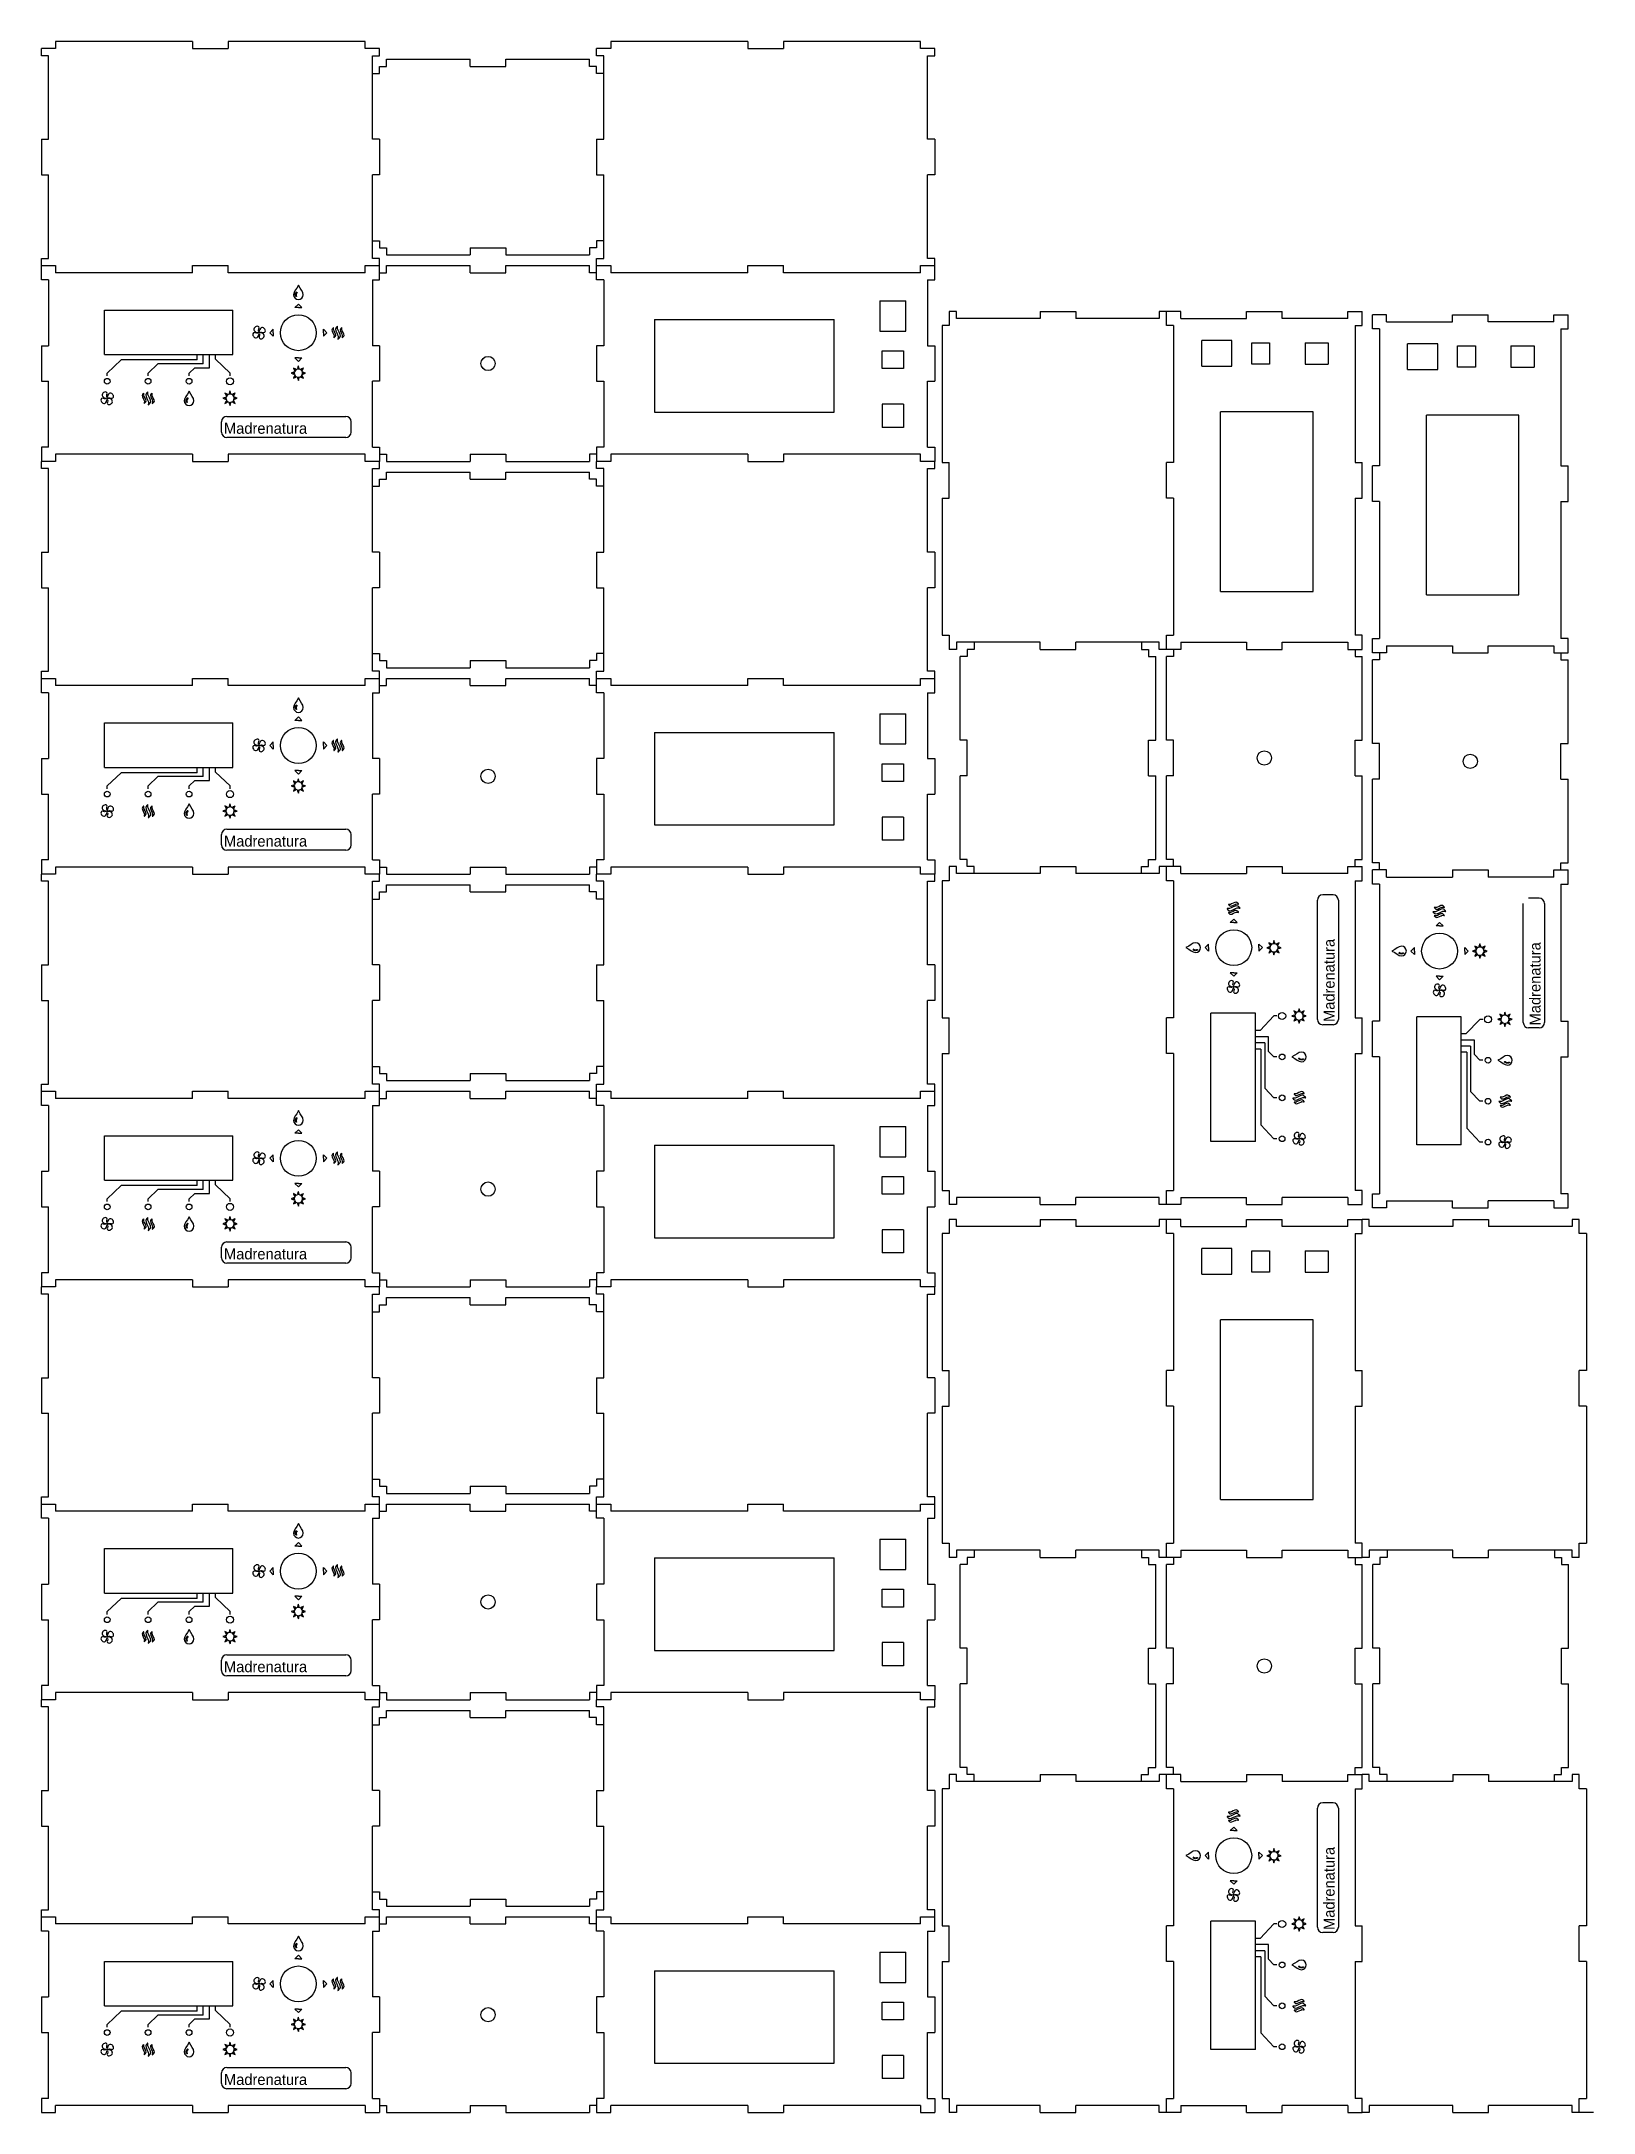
# Model space of a CAD drawing. Header units: millimetres. Extents: x 35 to 907, y 46 to 1210.
import ezdxf

# ---------------------------------------------------------------- set-up
doc = ezdxf.new("R2010")
doc.units = ezdxf.units.MM
doc.styles.get("Standard").update_dxf_attribs({"font": 'Organo.ttf'})

msp = doc.modelspace()

# ---------------------------------------------------------------- texts
at = {"color": 1}
for p in [(137.6, 989.1), (137.6, 757.1), (137.6, 525.1), (137.6, 293.1), (137.6, 61.1)]:
    msp.add_text('Madrenatura', height=6.164, dxfattribs=at).set_placement(p)
for p in [(761.7, 658.5), (877.4, 656.6), (761.7, 148.2)]:
    msp.add_text('Madrenatura', height=6.164, rotation=90, dxfattribs=at).set_placement(p)

# ---------------------------------------------------------------- blocks, each defined once
blk = doc.blocks.new('ventola')
at = {"color": 1}
for points in [[(11.967454, 8.247353), (11.967454, 8.247353)], [(15.591469, 10.57992), (15.591469, 10.57992)]]:
    blk.add_lwpolyline(points, dxfattribs=at)
for points in [[(3.484983, 9.122807), (0.385901, 10.844362), (-2.526915, 8.225622), (-2.102453, 5.326635)], [(-2.102453, 5.326635), (-1.726533, 2.757284), (-0.140162, 0.141931), (1.875752, -0.908782)], [(1.379605, 19.771051), (-0.191244, 16.757764), (0.682798, 14.47628), (2.599369, 12.71098)], [(7.615305, 23.749255), (5.045954, 23.372771), (2.430601, 21.786964), (1.379605, 19.771051)], [(1.875752, -0.908782), (4.889038, -2.479913), (7.170523, -1.605589), (8.935823, 0.310982)], [(2.599369, 12.71098), (3.854976, 11.554433), (6.070985, 10.344547), (8.176645, 10.250849)], [(8.343721, 8.778778), (7.205518, 8.369838), (5.307009, 8.110193), (3.484983, 9.122807)], [(11.410912, 18.161538), (13.132467, 21.26062), (10.514009, 24.173435), (7.615305, 23.749255)], [(8.176645, 10.250849), (9.168656, 10.206822), (9.116445, 9.055355), (8.343721, 8.778778)], [(8.935823, 0.310982), (10.092369, 1.566307), (11.301974, 3.782033), (11.395389, 5.887975)], [(11.066883, 13.303082), (10.658225, 14.44072), (10.398863, 16.339229), (11.410912, 18.161538)], [(10.536023, 9.678784), (10.536023, 10.469289), (11.176949, 11.110215), (11.967454, 11.110215)], [(11.967454, 8.247353), (11.176949, 8.247353), (10.536023, 8.88828), (10.536023, 9.678784)], [(12.523714, 1.196595), (10.802158, -1.90164), (13.420616, -4.814456), (16.319603, -4.389993)], [(12.539518, 13.469875), (12.495209, 12.478147), (11.343743, 12.530358), (11.066883, 13.303082)], [(11.395389, 5.887975), (11.439698, 6.880269), (12.590883, 6.827493), (12.868025, 6.05618)], [(11.967454, 11.110215), (12.758241, 11.110215), (13.398885, 10.469289), (13.398885, 9.678784)], [(13.398885, 9.678784), (13.398885, 8.88828), (12.758241, 8.247353), (11.967454, 8.247353)], [(12.868025, 6.05618), (13.276401, 4.917695), (13.536045, 3.019469), (12.523714, 1.196595)], [(14.998803, 19.047151), (13.842538, 17.791262), (12.633216, 15.576382), (12.539518, 13.469875)], [(15.758545, 9.107002), (14.766534, 9.151311), (14.819027, 10.302495), (15.591469, 10.57992)], [(22.059721, 20.267197), (19.046152, 21.837764), (16.764667, 20.963722), (14.998803, 19.047151)], [(15.591469, 10.57992), (16.729107, 10.988295), (18.627334, 11.247658), (20.450207, 10.235044)], [(21.335538, 6.648), (20.080214, 7.8037), (17.863923, 9.013869), (15.758545, 9.107002)], [(20.450207, 10.235044), (23.548725, 8.514335), (26.461258, 11.132511), (26.037361, 14.031498)], [(22.555021, -0.412918), (24.126716, 2.600933), (23.252109, 4.881571), (21.335538, 6.648)], [(26.037361, 14.031498), (25.661441, 16.600567), (24.074787, 19.216202), (22.059721, 20.267197)], [(16.319603, -4.389993), (18.888954, -4.014073), (21.504307, -2.428831), (22.555021, -0.412918)]]:
    blk.add_open_spline(points, degree=3, dxfattribs=at)
blk = doc.blocks.new('serpentina')
at = {"color": 1}
for points in [[(8.202224, 5.942614), (8.202224, 5.942614)], [(13.646573, 7.833503), (13.646573, 7.833503)], [(19.266182, 5.942614), (19.266182, 5.942614)]]:
    blk.add_lwpolyline(points, dxfattribs=at)
for points in [[(5.848773, 2.872883), (5.846516, 1.044929), (8.393571, -3.098375), (8.823113, -4.699422)], [(8.202224, 5.942614), (8.030916, 6.028691), (5.848773, 4.211745), (5.848773, 2.872883)], [(8.184162, 3.196874), (7.915204, 4.642134), (8.394136, 5.910158), (8.202224, 5.942614)], [(11.190111, -4.497351), (11.309209, -2.850302), (8.41502, 1.954814), (8.184162, 3.196874)], [(10.645422, 3.91908), (10.642318, 1.588489), (13.890978, -3.694993), (14.438489, -5.736589)], [(13.646573, 7.833503), (13.428133, 7.943287), (10.645422, 5.626525), (10.645422, 3.91908)], [(13.623149, 4.332254), (13.280531, 6.175729), (13.890978, 7.792298), (13.646573, 7.833503)], [(17.456573, -5.47892), (17.608973, -3.378904), (13.917507, 2.748423), (13.623149, 4.332254)], [(16.913013, 2.872883), (16.910191, 1.044929), (19.457529, -3.098375), (19.887353, -4.699422)], [(19.266182, 5.942614), (19.095156, 6.028691), (16.913013, 4.211745), (16.913013, 2.872883)], [(19.24812, 3.196874), (18.979162, 4.642134), (19.458093, 5.910158), (19.266182, 5.942614)], [(22.253787, -4.497351), (22.373449, -2.850302), (19.478696, 1.954814), (19.24812, 3.196874)], [(8.823113, -4.699422), (9.192542, -6.073562), (8.197144, -7.722586), (8.470336, -7.797375)], [(8.470336, -7.797375), (8.720949, -7.958806), (11.09726, -5.532824), (11.190111, -4.497351)], [(14.438489, -5.736589), (14.908671, -7.489189), (13.640364, -9.591744), (13.98778, -9.686571)], [(13.98778, -9.686571), (14.308102, -9.892593), (17.337758, -6.799437), (17.456573, -5.47892)], [(19.887353, -4.699422), (20.256218, -6.073562), (19.261384, -7.722586), (19.534011, -7.797375)], [(19.534011, -7.797375), (19.784907, -7.958806), (22.1615, -5.532824), (22.253787, -4.497351)]]:
    blk.add_open_spline(points, degree=3, dxfattribs=at)
blk = doc.blocks.new('luci')
at = {"color": 1}
for points in [[(5.036538, 15.57782), (5.09778, 15.96136), (4.735971, 15.831538), (0, 14.131149), (5.096369, 12.302349), (5.036538, 12.684478), (5.036538, 12.684478)], [(6.63702, 8.763847), (6.411807, 9.078242), (6.247553, 8.727722), (4.102382, 4.146973), (8.983416, 6.480387), (8.670431, 6.708704)], [(8.670713, 21.514929), (8.981158, 21.7424), (4.102664, 24.09952), (4.375009, 23.515038), (6.410396, 19.142569), (6.410396, 19.142569)], [(4.994769, 14.945924), (5.032022, 15.357687), (5.010009, 15.348656)], [(5.009444, 12.913642), (5.030893, 12.906587), (4.994769, 13.315527)], [(6.410396, 19.142569), (6.63702, 19.459787)], [(6.788291, 19.653956), (6.795911, 19.636176), (7.058378, 19.950289)], [(7.058378, 8.272216), (6.797322, 8.585764), (6.789138, 8.568267)], [(8.476544, 6.86308), (8.494042, 6.871264), (8.184727, 7.134013)], [(8.202507, 21.108529), (8.516902, 21.373818), (8.501944, 21.381156)], [(8.476544, 6.86308), (8.476544, 6.86308)], [(15.392118, 23.132627), (15.770013, 23.07082), (13.960122, 28.222222), (13.745916, 27.611776), (12.149667, 23.071102), (12.528973, 23.132909)], [(12.528973, 5.090724), (12.151078, 5.15112), (12.278642, 4.787053), (13.958993, 0), (15.769449, 5.151967), (15.391553, 5.090724)], [(13.152967, 5.047827), (12.747131, 5.085362), (12.755316, 5.062502)], [(12.756444, 23.160284), (12.748824, 23.137424), (13.153531, 23.17496)], [(12.756444, 23.160284), (12.756444, 23.160284)], [(15.164929, 5.062502), (15.172831, 5.085362), (14.766996, 5.047827)], [(14.76756, 23.17496), (15.171984, 23.137424), (15.164082, 23.160284)], [(15.164929, 5.062502), (15.164929, 5.062502)], [(21.283224, 19.459222), (21.507591, 19.143698), (23.841569, 24.101778), (23.261038, 23.820967), (18.939651, 21.740424), (19.250096, 21.514364)], [(19.268158, 6.727613), (18.959689, 6.501271), (23.844673, 4.139353), (21.507591, 9.076831), (21.283224, 8.764411), (21.283224, 8.764411)], [(19.426202, 21.373818), (19.424227, 21.373818), (19.498451, 21.310882)], [(19.426202, 21.373818), (19.426202, 21.373818)], [(20.382089, 9.364698), (20.382089, 9.364698)], [(21.15058, 8.593667), (21.144089, 8.608624), (20.88134, 8.290842)], [(21.047287, 19.749629), (21.142396, 19.633636), (21.144089, 19.637022)], [(22.822464, 12.282593), (27.920809, 14.113087), (22.822464, 15.940476), (22.883989, 15.558347)], [(22.883989, 12.664158), (22.822464, 12.282593), (22.822464, 12.282593)], [(22.911082, 15.329182), (22.889069, 15.338213), (22.92604, 14.926451)], [(22.92604, 13.296053), (22.889069, 12.885138), (22.911082, 12.893322)]]:
    blk.add_lwpolyline(points, dxfattribs=at)
for points in [[(4.95808, 14.111111), (4.95808, 14.392769), (4.97078, 14.67104), (4.994769, 14.945924)], [(4.994769, 13.315527), (4.971909, 13.580251), (4.95808, 13.84554), (4.95808, 14.111111)], [(5.036538, 12.684478), (5.024684, 12.759831), (5.019604, 12.837442), (5.009444, 12.913642)], [(5.010009, 15.348656), (5.019887, 15.425702), (5.024684, 15.502467), (5.036538, 15.57782)], [(7.551138, 18.876151), (6.510584, 17.445284), (6.009922, 15.777633), (6.009922, 14.127198)], [(6.009922, 14.127198), (6.009922, 11.65352), (7.136271, 9.209476), (9.262533, 7.634676)], [(6.63702, 19.459787), (6.684433, 19.525544), (6.73862, 19.58848), (6.788291, 19.653956)], [(6.789138, 8.568267), (6.739467, 8.634307), (6.684998, 8.696678), (6.63702, 8.763847)], [(7.058378, 19.950289), (7.402124, 20.363462), (7.793849, 20.763936), (8.202507, 21.108529)], [(8.184727, 7.134013), (7.780867, 7.475784), (7.396762, 7.864404), (7.058378, 8.272216)], [(13.971976, 22.16404), (11.524544, 22.16404), (9.10844, 21.025556), (7.551138, 18.876151)], [(8.670431, 6.708704), (8.603827, 6.756682), (8.541456, 6.81228), (8.476544, 6.86308)], [(8.501944, 21.381156), (8.558953, 21.423771), (8.612858, 21.472596), (8.670713, 21.514929)], [(9.262533, 7.634676), (10.677878, 6.585938), (12.327184, 6.077373), (13.958993, 6.077373)], [(12.528973, 23.132909), (12.604044, 23.145044), (12.681091, 23.149842), (12.756444, 23.160284)], [(12.755316, 5.062502), (12.679962, 5.073509), (12.603198, 5.078871), (12.528973, 5.090724)], [(13.95984, 5.010573), (13.688907, 5.010573), (13.420513, 5.024684), (13.152967, 5.047827)], [(13.153531, 23.17496), (13.421078, 23.198102), (13.689471, 23.211931), (13.960404, 23.211931)], [(13.958993, 6.077373), (16.406424, 6.077091), (18.82394, 7.216422), (20.382089, 9.364698)], [(14.766996, 5.047827), (14.499449, 5.024684), (14.231056, 5.010573), (13.95984, 5.010573)], [(13.960404, 23.211931), (14.231338, 23.211931), (14.500013, 23.198102), (14.76756, 23.17496)], [(18.670129, 20.606173), (17.251116, 21.657733), (15.604067, 22.16404), (13.971976, 22.16404)], [(15.164082, 23.160284), (15.24, 23.149842), (15.317047, 23.145044), (15.392118, 23.132627)], [(15.391553, 5.090724), (15.317047, 5.078871), (15.240564, 5.073791), (15.164929, 5.062502)], [(21.921611, 14.113369), (21.921611, 16.587893), (20.794698, 19.030527), (18.670129, 20.606173)], [(19.250096, 21.514364), (19.310773, 21.47062), (19.367218, 21.420384), (19.426202, 21.373818)], [(19.444829, 6.868724), (19.384998, 6.823004), (19.328836, 6.772769), (19.268158, 6.727613)], [(19.953111, 7.319433), (19.784624, 7.168162), (19.623476, 7.007013), (19.444829, 6.868724)], [(19.498451, 21.310882), (19.650851, 21.190656), (19.789422, 21.055189), (19.933356, 20.925367)], [(19.933356, 20.925367), (20.197516, 20.688864), (20.447847, 20.435711), (20.68322, 20.17014)], [(20.88134, 8.290842), (20.599118, 7.948789), (20.281336, 7.619436), (19.953111, 7.319433)], [(20.382089, 9.364698), (21.419256, 10.799233), (21.921611, 12.464344), (21.921611, 14.113369)], [(20.68322, 20.17014), (20.806551, 20.031287), (20.932987, 19.896102), (21.047287, 19.749629)], [(21.144089, 19.637022), (21.189809, 19.577473), (21.239198, 19.520747), (21.283224, 19.459222)], [(21.283224, 8.764411), (21.241738, 8.705144), (21.194042, 8.651522), (21.15058, 8.593667)], [(22.883989, 15.558347), (22.895278, 15.482993), (22.901204, 15.405382), (22.911082, 15.329182)], [(22.911082, 12.893322), (22.901204, 12.81684), (22.895278, 12.739511), (22.883989, 12.664158)], [(22.92604, 14.926451), (22.948618, 14.656647), (22.962729, 14.384867), (22.962729, 14.110829)], [(22.962729, 14.110829), (22.962729, 13.837638), (22.948618, 13.565576), (22.92604, 13.296053)]]:
    blk.add_open_spline(points, degree=3, dxfattribs=at)

# ---------------------------------------------------------------- linework, layer by layer
for p, q in [((35, 1201.6), (35, 1205.6)), ((43, 1205.6), (35, 1205.6)), ((39, 1201.6), (35, 1201.6)), ((39, 1154.6), (39, 1201.6)), ((120, 1209.6), (43, 1209.6)), ((43, 1209.6), (43, 1205.6)), ((120, 1209.6), (120, 1205.6)), ((120, 1205.6), (140, 1205.6)), ((140, 1209.6), (140, 1205.6)), ((217, 1209.6), (140, 1209.6)), ((217, 1205.6), (217, 1209.6)), ((217, 1205.6), (217, 1209.6)), ((225, 1205.6), (217, 1205.6)), ((225, 1205.6), (217, 1205.6)), ((221, 1201.6), (225, 1201.6)), ((221, 1154.6), (221, 1201.6)), ((225, 1201.6), (225, 1205.6)), ((229, 1199.6), (276, 1199.6)), ((229, 1195.6), (229, 1199.6)), ((276, 1195.6), (276, 1199.6)), ((296, 1199.6), (343, 1199.6)), ((296, 1195.6), (296, 1199.6)), ((343, 1195.6), (343, 1199.6)), ((355, 1205.6), (347, 1205.6)), ((347, 1201.6), (347, 1205.6)), ((351, 1201.6), (347, 1201.6)), ((351, 1154.6), (351, 1201.6)), ((355, 1209.6), (355, 1205.6)), ((432, 1209.6), (355, 1209.6)), ((432, 1209.6), (432, 1205.6)), ((432, 1205.6), (452, 1205.6)), ((529, 1209.6), (452, 1209.6)), ((452, 1209.6), (452, 1205.6)), ((529, 1205.6), (529, 1209.6)), ((529, 1205.6), (529, 1209.6)), ((537, 1205.6), (529, 1205.6)), ((537, 1205.6), (529, 1205.6)), ((533, 1154.6), (533, 1201.6)), ((533, 1201.6), (537, 1201.6)), ((537, 1201.6), (537, 1205.6)), ((221, 1191.6), (225, 1191.6)), ((225, 1191.6), (225, 1195.6)), ((225, 1195.6), (229, 1195.6)), ((276, 1195.6), (296, 1195.6)), ((347, 1195.6), (343, 1195.6)), ((347, 1191.6), (347, 1195.6)), ((351, 1191.6), (347, 1191.6)), ((35, 1154.6), (39, 1154.6)), ((35, 1154.6), (35, 1134.6)), ((225, 1154.6), (221, 1154.6)), ((225, 1154.6), (225, 1134.6)), ((347, 1154.6), (347, 1134.6)), ((347, 1154.6), (351, 1154.6)), ((537, 1154.6), (533, 1154.6)), ((537, 1154.6), (537, 1134.6)), ((35, 1134.6), (39, 1134.6)), ((39, 1087.6), (39, 1134.6)), ((225, 1134.6), (221, 1134.6)), ((221, 1087.6), (221, 1134.6)), ((347, 1134.6), (351, 1134.6)), ((351, 1087.6), (351, 1134.6)), ((533, 1087.6), (533, 1134.6)), ((537, 1134.6), (533, 1134.6)), ((221, 1097.6), (225, 1097.6)), ((225, 1097.6), (225, 1093.6)), ((351, 1097.6), (347, 1097.6)), ((347, 1097.6), (347, 1093.6)), ((35, 1087.6), (39, 1087.6)), ((35, 1083.6), (35, 1087.6)), ((35, 1083.6), (43, 1083.6)), ((35, 1075.6), (35, 1083.6)), ((43, 1083.6), (43, 1079.6)), ((120, 1079.6), (120, 1083.6)), ((120, 1083.6), (140, 1083.6)), ((140, 1079.6), (140, 1083.6)), ((217, 1079.6), (217, 1083.6)), ((217, 1083.6), (225, 1083.6)), ((225, 1087.6), (221, 1087.6)), ((225, 1093.6), (229, 1093.6)), ((225, 1083.6), (225, 1087.6)), ((225, 1075.6), (225, 1083.6)), ((229, 1093.6), (229, 1089.6)), ((229, 1089.6), (276, 1089.6)), ((229, 1079.6), (229, 1083.6)), ((229, 1083.6), (276, 1083.6)), ((276, 1093.6), (276, 1089.6)), ((276, 1093.6), (296, 1093.6)), ((276, 1079.6), (276, 1083.6)), ((296, 1093.6), (296, 1089.6)), ((296, 1089.6), (343, 1089.6)), ((296, 1079.6), (296, 1083.6)), ((296, 1083.6), (343, 1083.6)), ((347, 1093.6), (343, 1093.6)), ((343, 1093.6), (343, 1089.6)), ((343, 1079.6), (343, 1083.6)), ((347, 1083.6), (347, 1087.6)), ((347, 1087.6), (351, 1087.6)), ((347, 1079.6), (347, 1083.6)), ((347, 1083.6), (355, 1083.6)), ((355, 1083.6), (355, 1079.6)), ((432, 1083.6), (452, 1083.6)), ((432, 1079.6), (432, 1083.6)), ((452, 1079.6), (452, 1083.6)), ((529, 1083.6), (537, 1083.6)), ((529, 1079.6), (529, 1083.6)), ((537, 1087.6), (533, 1087.6)), ((537, 1083.6), (537, 1087.6)), ((537, 1075.6), (537, 1083.6)), ((39, 1075.6), (35, 1075.6)), ((39, 1075.6), (39, 1038.6)), ((120, 1079.6), (43, 1079.6)), ((217, 1079.6), (140, 1079.6)), ((221, 1075.6), (221, 1038.6)), ((221, 1075.6), (225, 1075.6)), ((225, 1079.6), (229, 1079.6)), ((276, 1079.6), (296, 1079.6)), ((347, 1079.6), (343, 1079.6)), ((347, 1075.6), (347, 1079.6)), ((351, 1075.6), (347, 1075.6)), ((351, 1075.6), (351, 1038.6)), ((432, 1079.6), (355, 1079.6)), ((529, 1079.6), (452, 1079.6)), ((533, 1075.6), (537, 1075.6)), ((533, 1075.6), (533, 1038.6)), ((506.2, 1063.8), (506.2, 1046.8)), ((506.2, 1063.8), (520.7, 1063.8)), ((520.7, 1046.8), (520.7, 1063.8)), ((70.5, 1058.6), (142.5, 1058.6)), ((70.5, 1033.6), (70.5, 1058.6)), ((142.5, 1033.6), (142.5, 1058.6)), ((379.5, 1053.3), (480.5, 1053.3)), ((379.5, 1053.3), (379.5, 1001.3)), ((480.5, 1001.3), (480.5, 1053.3)), ((541.2, 1049.9), (541.2, 972.9)), ((545.2, 1049.9), (541.2, 1049.9)), ((545.2, 1049.9), (541.2, 1049.9)), ((545.2, 1057.9), (545.2, 1049.9)), ((545.2, 1057.9), (545.2, 1049.9)), ((549.2, 1057.9), (545.2, 1057.9)), ((549.2, 1053.9), (549.2, 1057.9)), ((596.2, 1053.9), (549.2, 1053.9)), ((596.2, 1057.9), (616.2, 1057.9)), ((596.2, 1057.9), (596.2, 1053.9)), ((616.2, 1057.9), (616.2, 1053.9)), ((663.2, 1053.9), (616.2, 1053.9)), ((663.2, 1057.9), (663.2, 1053.9)), ((667.2, 1057.9), (663.2, 1057.9)), ((667.2, 1049.9), (667.2, 1057.9)), ((675.2, 1057.9), (667.2, 1057.9)), ((671.2, 1049.9), (667.2, 1049.9)), ((671.2, 1049.9), (671.2, 972.9)), ((675.2, 1053.9), (675.2, 1057.9)), ((675.2, 1053.9), (712.2, 1053.9)), ((712.2, 1057.9), (732.2, 1057.9)), ((712.2, 1053.9), (712.2, 1057.9)), ((732.2, 1053.9), (732.2, 1057.9)), ((769.2, 1053.9), (732.2, 1053.9)), ((769.2, 1057.9), (777.2, 1057.9)), ((769.2, 1053.9), (769.2, 1057.9)), ((773.2, 1049.9), (777.2, 1049.9)), ((773.2, 1049.9), (773.2, 972.9)), ((777.2, 1049.9), (777.2, 1057.9)), ((782.9, 1048), (782.9, 1056)), ((790.9, 1056), (782.9, 1056)), ((786.9, 1048), (782.9, 1048)), ((786.9, 1048), (786.9, 971)), ((790.9, 1052), (790.9, 1056)), ((790.9, 1052), (827.9, 1052)), ((827.9, 1052), (827.9, 1056)), ((827.9, 1056), (847.9, 1056)), ((847.9, 1052), (847.9, 1056)), ((884.9, 1052), (847.9, 1052)), ((884.9, 1052), (884.9, 1056)), ((884.9, 1056), (892.9, 1056)), ((888.9, 1048), (888.9, 971)), ((888.9, 1048), (892.9, 1048)), ((892.9, 1048), (892.9, 1056)), ((35, 1038.6), (35, 1018.6)), ((35, 1038.6), (39, 1038.6)), ((225, 1038.6), (221, 1038.6)), ((225, 1038.6), (225, 1018.6)), ((347, 1038.6), (347, 1018.6)), ((351, 1038.6), (347, 1038.6)), ((506.2, 1046.8), (520.7, 1046.8)), ((533, 1038.6), (537, 1038.6)), ((537, 1038.6), (537, 1018.6)), ((687, 1027.1), (687, 1041.6)), ((704, 1041.6), (687, 1041.6)), ((704, 1027.1), (704, 1041.6)), ((715.1, 1040.3), (725.1, 1040.3)), ((715.1, 1028.3), (715.1, 1040.3)), ((725.1, 1040.3), (725.1, 1028.3)), ((745.1, 1040.3), (758.1, 1040.3)), ((745.1, 1040.3), (745.1, 1028.3)), ((758.1, 1040.3), (758.1, 1028.3)), ((819.7, 1039.7), (802.7, 1039.7)), ((802.7, 1025.2), (802.7, 1039.7)), ((819.7, 1025.2), (819.7, 1039.7)), ((830.8, 1026.5), (830.8, 1038.5)), ((830.8, 1038.5), (840.8, 1038.5)), ((840.8, 1038.5), (840.8, 1026.5)), ((860.8, 1038.5), (860.8, 1026.5)), ((860.8, 1038.5), (873.8, 1038.5)), ((873.8, 1038.5), (873.8, 1026.5)), ((70.5, 1033.6), (142.5, 1033.6)), ((507.5, 1035.7), (519.5, 1035.7)), ((507.5, 1025.7), (507.5, 1035.7)), ((519.5, 1025.7), (507.5, 1025.7)), ((519.5, 1035.7), (519.5, 1025.7)), ((687, 1027.1), (704, 1027.1)), ((725.1, 1028.3), (715.1, 1028.3)), ((745.1, 1028.3), (758.1, 1028.3)), ((802.7, 1025.2), (819.7, 1025.2)), ((840.8, 1026.5), (830.8, 1026.5)), ((860.8, 1026.5), (873.8, 1026.5)), ((35, 1018.6), (39, 1018.6)), ((39, 981.6), (39, 1018.6)), ((225, 1018.6), (221, 1018.6)), ((221, 981.6), (221, 1018.6)), ((347, 1018.6), (351, 1018.6)), ((351, 1018.6), (351, 981.6)), ((533, 1018.6), (537, 1018.6)), ((533, 981.6), (533, 1018.6)), ((379.5, 1001.3), (480.5, 1001.3)), ((519.5, 1005.7), (507.5, 1005.7)), ((507.5, 1005.7), (507.5, 992.7)), ((519.5, 1005.7), (519.5, 992.7)), ((749.6, 1001.4), (697.6, 1001.4)), ((697.6, 900.4), (697.6, 1001.4)), ((749.6, 900.4), (749.6, 1001.4)), ((519.5, 992.7), (507.5, 992.7)), ((813.3, 898.5), (813.3, 999.5)), ((865.3, 999.5), (813.3, 999.5)), ((865.3, 898.5), (865.3, 999.5)), ((39, 981.6), (35, 981.6)), ((35, 981.6), (35, 973.6)), ((221, 981.6), (225, 981.6)), ((225, 981.6), (225, 973.6)), ((347, 981.6), (347, 977.6)), ((351, 981.6), (347, 981.6)), ((533, 981.6), (537, 981.6)), ((537, 981.6), (537, 973.6)), ((35, 969.6), (35, 973.6)), ((43, 973.6), (35, 973.6)), ((39, 969.6), (35, 969.6)), ((39, 922.6), (39, 969.6)), ((120, 977.6), (43, 977.6)), ((43, 977.6), (43, 973.6)), ((120, 977.6), (120, 973.6)), ((120, 973.6), (140, 973.6)), ((140, 977.6), (140, 973.6)), ((217, 977.6), (140, 977.6)), ((217, 973.6), (217, 977.6)), ((217, 973.6), (217, 977.6)), ((225, 973.6), (217, 973.6)), ((225, 973.6), (217, 973.6)), ((221, 969.6), (225, 969.6)), ((221, 922.6), (221, 969.6)), ((225, 977.6), (229, 977.6)), ((225, 969.6), (225, 973.6)), ((229, 977.6), (229, 973.6)), ((229, 973.6), (276, 973.6)), ((229, 967.6), (276, 967.6)), ((229, 963.6), (229, 967.6)), ((276, 977.6), (276, 973.6)), ((276, 977.6), (296, 977.6)), ((276, 963.6), (276, 967.6)), ((296, 977.6), (296, 973.6)), ((296, 973.6), (343, 973.6)), ((296, 967.6), (343, 967.6)), ((296, 963.6), (296, 967.6)), ((343, 977.6), (343, 973.6)), ((347, 977.6), (343, 977.6)), ((343, 963.6), (343, 967.6)), ((347, 977.6), (347, 973.6)), ((355, 973.6), (347, 973.6)), ((347, 969.6), (347, 973.6)), ((351, 969.6), (347, 969.6)), ((351, 922.6), (351, 969.6)), ((355, 977.6), (355, 973.6)), ((432, 977.6), (355, 977.6)), ((432, 977.6), (432, 973.6)), ((432, 973.6), (452, 973.6)), ((529, 977.6), (452, 977.6)), ((452, 977.6), (452, 973.6)), ((529, 973.6), (529, 977.6)), ((529, 973.6), (529, 977.6)), ((537, 973.6), (529, 973.6)), ((537, 973.6), (529, 973.6)), ((533, 922.6), (533, 969.6)), ((533, 969.6), (537, 969.6)), ((537, 969.6), (537, 973.6)), ((541.2, 972.9), (545.2, 972.9)), ((545.2, 952.9), (545.2, 972.9)), ((671.2, 972.9), (667.2, 972.9)), ((667.2, 952.9), (667.2, 972.9)), ((773.2, 972.9), (777.2, 972.9)), ((777.2, 952.9), (777.2, 972.9)), ((782.9, 951), (782.9, 971)), ((786.9, 971), (782.9, 971)), ((888.9, 971), (892.9, 971)), ((892.9, 951), (892.9, 971)), ((221, 959.6), (225, 959.6)), ((225, 959.6), (225, 963.6)), ((225, 963.6), (229, 963.6)), ((276, 963.6), (296, 963.6)), ((347, 963.6), (343, 963.6)), ((347, 959.6), (347, 963.6)), ((351, 959.6), (347, 959.6)), ((541.2, 952.9), (545.2, 952.9)), ((541.2, 952.9), (541.2, 875.9)), ((671.2, 952.9), (667.2, 952.9)), ((671.2, 952.9), (671.2, 875.9)), ((773.2, 952.9), (777.2, 952.9)), ((773.2, 952.9), (773.2, 875.9)), ((786.9, 951), (782.9, 951)), ((786.9, 951), (786.9, 874)), ((888.9, 951), (888.9, 874)), ((888.9, 951), (892.9, 951)), ((35, 922.6), (39, 922.6)), ((35, 922.6), (35, 902.6)), ((225, 922.6), (221, 922.6)), ((225, 922.6), (225, 902.6)), ((347, 922.6), (347, 902.6)), ((347, 922.6), (351, 922.6)), ((537, 922.6), (533, 922.6)), ((537, 922.6), (537, 902.6)), ((35, 902.6), (39, 902.6)), ((39, 855.6), (39, 902.6)), ((225, 902.6), (221, 902.6)), ((221, 855.6), (221, 902.6)), ((347, 902.6), (351, 902.6)), ((351, 855.6), (351, 902.6)), ((533, 855.6), (533, 902.6)), ((537, 902.6), (533, 902.6)), ((697.6, 900.4), (749.6, 900.4)), ((813.3, 898.5), (865.3, 898.5)), ((541.2, 875.9), (545.2, 875.9)), ((545.2, 875.9), (545.2, 867.9)), ((667.2, 867.9), (667.2, 875.9)), ((667.2, 875.9), (671.2, 875.9)), ((777.2, 875.9), (773.2, 875.9)), ((777.2, 867.9), (777.2, 875.9)), ((782.9, 874), (786.9, 874)), ((782.9, 866), (782.9, 874)), ((892.9, 874), (888.9, 874)), ((892.9, 866), (892.9, 874)), ((221, 865.6), (225, 865.6)), ((225, 865.6), (225, 861.6)), ((225, 861.6), (229, 861.6)), ((229, 861.6), (229, 857.6)), ((276, 861.6), (276, 857.6)), ((276, 861.6), (296, 861.6)), ((296, 861.6), (296, 857.6)), ((347, 861.6), (343, 861.6)), ((343, 861.6), (343, 857.6)), ((351, 865.6), (347, 865.6)), ((347, 865.6), (347, 861.6)), ((549.2, 867.9), (545.2, 867.9)), ((549.2, 871.9), (549.2, 867.9)), ((596.2, 871.9), (549.2, 871.9)), ((555.2, 863.9), (551.2, 863.9)), ((551.2, 816.9), (551.2, 863.9)), ((559.2, 867.9), (555.2, 867.9)), ((555.2, 867.9), (555.2, 863.9)), ((559.2, 871.9), (559.2, 867.9)), ((596.2, 867.9), (596.2, 871.9)), ((596.2, 867.9), (616.2, 867.9)), ((616.2, 867.9), (616.2, 871.9)), ((663.2, 871.9), (616.2, 871.9)), ((653.2, 871.9), (653.2, 867.9)), ((653.2, 867.9), (657.2, 867.9)), ((657.2, 867.9), (657.2, 863.9)), ((657.2, 863.9), (661.2, 863.9)), ((661.2, 816.9), (661.2, 863.9)), ((663.2, 867.9), (663.2, 871.9)), ((667.2, 867.9), (663.2, 867.9)), ((671.2, 867.9), (667.2, 867.9)), ((667.2, 816.9), (667.2, 863.9)), ((671.2, 863.9), (667.2, 863.9)), ((671.2, 867.9), (671.2, 863.9)), ((675.2, 867.9), (671.2, 867.9)), ((675.2, 871.9), (675.2, 867.9)), ((675.2, 871.9), (712.2, 871.9)), ((712.2, 871.9), (712.2, 867.9)), ((712.2, 867.9), (732.2, 867.9)), ((732.2, 867.9), (732.2, 871.9)), ((732.2, 871.9), (769.2, 871.9)), ((769.2, 871.9), (769.2, 867.9)), ((769.2, 867.9), (773.2, 867.9)), ((773.2, 867.9), (773.2, 863.9)), ((773.2, 867.9), (777.2, 867.9)), ((773.2, 863.9), (777.2, 863.9)), ((777.2, 816.9), (777.2, 863.9)), ((786.9, 866), (782.9, 866)), ((786.9, 862), (782.9, 862)), ((782.9, 815), (782.9, 862)), ((790.9, 866), (786.9, 866)), ((786.9, 866), (786.9, 862)), ((790.9, 870), (790.9, 866)), ((790.9, 870), (827.9, 870)), ((827.9, 870), (827.9, 866)), ((827.9, 866), (847.9, 866)), ((847.9, 870), (884.9, 870)), ((847.9, 866), (847.9, 870)), ((884.9, 870), (884.9, 866)), ((884.9, 866), (888.9, 866)), ((888.9, 866), (892.9, 866)), ((888.9, 866), (888.9, 862)), ((888.9, 862), (892.9, 862)), ((892.9, 815), (892.9, 862)), ((35, 855.6), (39, 855.6)), ((35, 851.6), (35, 855.6)), ((35, 851.6), (43, 851.6)), ((35, 843.6), (35, 851.6)), ((43, 851.6), (43, 847.6)), ((120, 847.6), (120, 851.6)), ((120, 851.6), (140, 851.6)), ((140, 847.6), (140, 851.6)), ((217, 847.6), (217, 851.6)), ((217, 851.6), (225, 851.6)), ((225, 855.6), (221, 855.6)), ((225, 851.6), (225, 855.6)), ((225, 843.6), (225, 851.6)), ((229, 857.6), (276, 857.6)), ((229, 847.6), (229, 851.6)), ((229, 851.6), (276, 851.6)), ((276, 847.6), (276, 851.6)), ((296, 857.6), (343, 857.6)), ((296, 847.6), (296, 851.6)), ((296, 851.6), (343, 851.6)), ((343, 847.6), (343, 851.6)), ((347, 851.6), (347, 855.6)), ((347, 855.6), (351, 855.6)), ((347, 847.6), (347, 851.6)), ((347, 851.6), (355, 851.6)), ((355, 851.6), (355, 847.6)), ((432, 851.6), (452, 851.6)), ((432, 847.6), (432, 851.6)), ((452, 847.6), (452, 851.6)), ((529, 851.6), (537, 851.6)), ((529, 847.6), (529, 851.6)), ((537, 855.6), (533, 855.6)), ((537, 851.6), (537, 855.6)), ((537, 843.6), (537, 851.6)), ((39, 843.6), (35, 843.6)), ((39, 843.6), (39, 806.6)), ((120, 847.6), (43, 847.6)), ((217, 847.6), (140, 847.6)), ((221, 843.6), (221, 806.6)), ((221, 843.6), (225, 843.6)), ((225, 847.6), (229, 847.6)), ((276, 847.6), (296, 847.6)), ((347, 847.6), (343, 847.6)), ((347, 843.6), (347, 847.6)), ((351, 843.6), (347, 843.6)), ((351, 843.6), (351, 806.6)), ((432, 847.6), (355, 847.6)), ((529, 847.6), (452, 847.6)), ((533, 843.6), (537, 843.6)), ((533, 843.6), (533, 806.6)), ((70.5, 826.6), (142.5, 826.6)), ((70.5, 801.6), (70.5, 826.6)), ((142.5, 801.6), (142.5, 826.6)), ((506.2, 831.8), (506.2, 814.8)), ((506.2, 831.8), (520.7, 831.8)), ((520.7, 814.8), (520.7, 831.8)), ((379.5, 821.3), (480.5, 821.3)), ((379.5, 821.3), (379.5, 769.3)), ((480.5, 769.3), (480.5, 821.3)), ((506.2, 814.8), (520.7, 814.8)), ((555.2, 816.9), (551.2, 816.9)), ((555.2, 796.9), (555.2, 816.9)), ((657.2, 816.9), (661.2, 816.9)), ((657.2, 796.9), (657.2, 816.9)), ((671.2, 816.9), (667.2, 816.9)), ((671.2, 796.9), (671.2, 816.9)), ((773.2, 796.9), (773.2, 816.9)), ((773.2, 816.9), (777.2, 816.9)), ((786.9, 815), (782.9, 815)), ((786.9, 795), (786.9, 815)), ((888.9, 815), (892.9, 815)), ((888.9, 795), (888.9, 815)), ((35, 806.6), (35, 786.6)), ((35, 806.6), (39, 806.6)), ((225, 806.6), (221, 806.6)), ((225, 806.6), (225, 786.6)), ((347, 806.6), (347, 786.6)), ((351, 806.6), (347, 806.6)), ((507.5, 803.7), (519.5, 803.7)), ((507.5, 793.7), (507.5, 803.7)), ((519.5, 803.7), (519.5, 793.7)), ((533, 806.6), (537, 806.6)), ((537, 806.6), (537, 786.6)), ((70.5, 801.6), (142.5, 801.6)), ((519.5, 793.7), (507.5, 793.7)), ((551.2, 749.9), (551.2, 796.9)), ((555.2, 796.9), (551.2, 796.9)), ((657.2, 796.9), (661.2, 796.9)), ((661.2, 749.9), (661.2, 796.9)), ((671.2, 796.9), (667.2, 796.9)), ((667.2, 749.9), (667.2, 796.9)), ((773.2, 796.9), (777.2, 796.9)), ((777.2, 749.9), (777.2, 796.9)), ((782.9, 748), (782.9, 795)), ((786.9, 795), (782.9, 795)), ((888.9, 795), (892.9, 795)), ((892.9, 748), (892.9, 795)), ((35, 786.6), (39, 786.6)), ((39, 749.6), (39, 786.6)), ((225, 786.6), (221, 786.6)), ((221, 749.6), (221, 786.6)), ((347, 786.6), (351, 786.6)), ((351, 786.6), (351, 749.6)), ((533, 786.6), (537, 786.6)), ((533, 749.6), (533, 786.6)), ((379.5, 769.3), (480.5, 769.3)), ((519.5, 773.7), (507.5, 773.7)), ((507.5, 773.7), (507.5, 760.7)), ((519.5, 773.7), (519.5, 760.7)), ((519.5, 760.7), (507.5, 760.7)), ((39, 749.6), (35, 749.6)), ((35, 749.6), (35, 741.6)), ((120, 745.6), (43, 745.6)), ((43, 745.6), (43, 741.6)), ((120, 745.6), (120, 741.6)), ((140, 745.6), (140, 741.6)), ((217, 745.6), (140, 745.6)), ((217, 741.6), (217, 745.6)), ((217, 741.6), (217, 745.6)), ((221, 749.6), (225, 749.6)), ((225, 749.6), (225, 741.6)), ((225, 745.6), (229, 745.6)), ((229, 745.6), (229, 741.6)), ((276, 745.6), (276, 741.6)), ((276, 745.6), (296, 745.6)), ((296, 745.6), (296, 741.6)), ((343, 745.6), (343, 741.6)), ((347, 745.6), (343, 745.6)), ((347, 749.6), (347, 745.6)), ((351, 749.6), (347, 749.6)), ((347, 745.6), (347, 741.6)), ((355, 745.6), (355, 741.6)), ((432, 745.6), (355, 745.6)), ((432, 745.6), (432, 741.6)), ((529, 745.6), (452, 745.6)), ((452, 745.6), (452, 741.6)), ((529, 741.6), (529, 745.6)), ((529, 741.6), (529, 745.6)), ((533, 749.6), (537, 749.6)), ((537, 749.6), (537, 741.6)), ((549.2, 745.9), (545.2, 745.9)), ((545.2, 745.9), (545.2, 737.9)), ((545.2, 745.9), (545.2, 737.9)), ((549.2, 741.9), (549.2, 745.9)), ((555.2, 749.9), (551.2, 749.9)), ((555.2, 745.9), (555.2, 749.9)), ((559.2, 745.9), (555.2, 745.9)), ((559.2, 741.9), (559.2, 745.9)), ((596.2, 745.9), (596.2, 741.9)), ((596.2, 745.9), (616.2, 745.9)), ((616.2, 745.9), (616.2, 741.9)), ((653.2, 741.9), (653.2, 745.9)), ((653.2, 745.9), (657.2, 745.9)), ((657.2, 745.9), (657.2, 749.9)), ((657.2, 749.9), (661.2, 749.9)), ((667.2, 745.9), (663.2, 745.9)), ((663.2, 745.9), (663.2, 741.9)), ((671.2, 749.9), (667.2, 749.9)), ((675.2, 745.9), (667.2, 745.9)), ((667.2, 737.9), (667.2, 745.9)), ((671.2, 745.9), (671.2, 749.9)), ((675.2, 741.9), (675.2, 745.9)), ((712.2, 745.9), (712.2, 741.9)), ((712.2, 745.9), (732.2, 745.9)), ((732.2, 745.9), (732.2, 741.9)), ((769.2, 741.9), (769.2, 745.9)), ((769.2, 745.9), (777.2, 745.9)), ((773.2, 749.9), (777.2, 749.9)), ((773.2, 745.9), (773.2, 749.9)), ((777.2, 737.9), (777.2, 745.9)), ((786.9, 748), (782.9, 748)), ((786.9, 744), (786.9, 748)), ((888.9, 744), (888.9, 748)), ((888.9, 748), (892.9, 748)), ((35, 737.6), (35, 741.6)), ((43, 741.6), (35, 741.6)), ((39, 737.6), (35, 737.6)), ((39, 690.6), (39, 737.6)), ((120, 741.6), (140, 741.6)), ((225, 741.6), (217, 741.6)), ((225, 741.6), (217, 741.6)), ((221, 737.6), (225, 737.6)), ((221, 690.6), (221, 737.6)), ((225, 737.6), (225, 741.6)), ((229, 741.6), (276, 741.6)), ((229, 735.6), (276, 735.6)), ((229, 731.6), (229, 735.6)), ((276, 731.6), (276, 735.6)), ((296, 741.6), (343, 741.6)), ((296, 735.6), (343, 735.6)), ((296, 731.6), (296, 735.6)), ((343, 731.6), (343, 735.6)), ((355, 741.6), (347, 741.6)), ((347, 737.6), (347, 741.6)), ((351, 737.6), (347, 737.6)), ((351, 690.6), (351, 737.6)), ((432, 741.6), (452, 741.6)), ((537, 741.6), (529, 741.6)), ((537, 741.6), (529, 741.6)), ((533, 690.6), (533, 737.6)), ((533, 737.6), (537, 737.6)), ((537, 737.6), (537, 741.6)), ((545.2, 737.9), (541.2, 737.9)), ((545.2, 737.9), (541.2, 737.9)), ((541.2, 737.9), (541.2, 660.9)), ((596.2, 741.9), (549.2, 741.9)), ((663.2, 741.9), (616.2, 741.9)), ((671.2, 737.9), (667.2, 737.9)), ((671.2, 737.9), (671.2, 660.9)), ((675.2, 741.9), (712.2, 741.9)), ((769.2, 741.9), (732.2, 741.9)), ((773.2, 737.9), (773.2, 660.9)), ((773.2, 737.9), (777.2, 737.9)), ((790.9, 744), (782.9, 744)), ((782.9, 736), (782.9, 744)), ((786.9, 736), (782.9, 736)), ((786.9, 736), (786.9, 659)), ((790.9, 740), (790.9, 744)), ((790.9, 740), (827.9, 740)), ((827.9, 744), (847.9, 744)), ((827.9, 744), (827.9, 740)), ((847.9, 744), (847.9, 740)), ((884.9, 740), (847.9, 740)), ((884.9, 744), (892.9, 744)), ((884.9, 740), (884.9, 744)), ((888.9, 736), (892.9, 736)), ((888.9, 736), (888.9, 659)), ((892.9, 736), (892.9, 744)), ((221, 727.6), (225, 727.6)), ((225, 727.6), (225, 731.6)), ((225, 731.6), (229, 731.6)), ((276, 731.6), (296, 731.6)), ((347, 731.6), (343, 731.6)), ((347, 727.6), (347, 731.6)), ((351, 727.6), (347, 727.6)), ((35, 690.6), (39, 690.6)), ((35, 690.6), (35, 670.6)), ((225, 690.6), (221, 690.6)), ((225, 690.6), (225, 670.6)), ((347, 690.6), (347, 670.6)), ((347, 690.6), (351, 690.6)), ((537, 690.6), (533, 690.6)), ((537, 690.6), (537, 670.6)), ((35, 670.6), (39, 670.6)), ((39, 623.6), (39, 670.6)), ((225, 670.6), (221, 670.6)), ((221, 623.6), (221, 670.6)), ((347, 670.6), (351, 670.6)), ((351, 623.6), (351, 670.6)), ((533, 623.6), (533, 670.6)), ((537, 670.6), (533, 670.6)), ((541.2, 660.9), (545.2, 660.9)), ((545.2, 640.9), (545.2, 660.9)), ((667.2, 640.9), (667.2, 660.9)), ((671.2, 660.9), (667.2, 660.9)), ((717.2, 663.4), (692.2, 663.4)), ((692.2, 591.4), (692.2, 663.4)), ((717.2, 591.4), (717.2, 663.4)), ((773.2, 660.9), (777.2, 660.9)), ((777.2, 640.9), (777.2, 660.9)), ((786.9, 659), (782.9, 659)), ((782.9, 639), (782.9, 659)), ((832.9, 661.5), (807.9, 661.5)), ((807.9, 589.5), (807.9, 661.5)), ((832.9, 589.5), (832.9, 661.5)), ((888.9, 659), (892.9, 659)), ((892.9, 639), (892.9, 659)), ((541.2, 640.9), (541.2, 563.9)), ((541.2, 640.9), (545.2, 640.9)), ((671.2, 640.9), (667.2, 640.9)), ((671.2, 640.9), (671.2, 563.9)), ((773.2, 640.9), (773.2, 563.9)), ((773.2, 640.9), (777.2, 640.9)), ((221, 633.6), (225, 633.6)), ((225, 633.6), (225, 629.6)), ((225, 629.6), (229, 629.6)), ((229, 629.6), (229, 625.6)), ((276, 629.6), (276, 625.6)), ((276, 629.6), (296, 629.6)), ((296, 629.6), (296, 625.6)), ((347, 629.6), (343, 629.6)), ((343, 629.6), (343, 625.6)), ((351, 633.6), (347, 633.6)), ((347, 633.6), (347, 629.6)), ((786.9, 639), (782.9, 639)), ((786.9, 639), (786.9, 562)), ((888.9, 639), (888.9, 562)), ((888.9, 639), (892.9, 639)), ((35, 623.6), (39, 623.6)), ((35, 619.6), (35, 623.6)), ((35, 619.6), (43, 619.6)), ((35, 611.6), (35, 619.6)), ((43, 619.6), (43, 615.6)), ((120, 615.6), (120, 619.6)), ((120, 619.6), (140, 619.6)), ((140, 615.6), (140, 619.6)), ((217, 615.6), (217, 619.6)), ((217, 619.6), (225, 619.6)), ((225, 623.6), (221, 623.6)), ((225, 619.6), (225, 623.6)), ((225, 611.6), (225, 619.6)), ((229, 625.6), (276, 625.6)), ((229, 615.6), (229, 619.6)), ((229, 619.6), (276, 619.6)), ((276, 615.6), (276, 619.6)), ((296, 625.6), (343, 625.6)), ((296, 615.6), (296, 619.6)), ((296, 619.6), (343, 619.6)), ((343, 615.6), (343, 619.6)), ((347, 619.6), (347, 623.6)), ((347, 623.6), (351, 623.6)), ((347, 615.6), (347, 619.6)), ((347, 619.6), (355, 619.6)), ((355, 619.6), (355, 615.6)), ((432, 619.6), (452, 619.6)), ((432, 615.6), (432, 619.6)), ((452, 615.6), (452, 619.6)), ((529, 619.6), (537, 619.6)), ((529, 615.6), (529, 619.6)), ((537, 623.6), (533, 623.6)), ((537, 619.6), (537, 623.6)), ((537, 611.6), (537, 619.6)), ((39, 611.6), (35, 611.6)), ((39, 611.6), (39, 574.6)), ((120, 615.6), (43, 615.6)), ((217, 615.6), (140, 615.6)), ((221, 611.6), (221, 574.6)), ((221, 611.6), (225, 611.6)), ((225, 615.6), (229, 615.6)), ((276, 615.6), (296, 615.6)), ((347, 615.6), (343, 615.6)), ((347, 611.6), (347, 615.6)), ((351, 611.6), (347, 611.6)), ((351, 611.6), (351, 574.6)), ((432, 615.6), (355, 615.6)), ((529, 615.6), (452, 615.6)), ((533, 611.6), (537, 611.6)), ((533, 611.6), (533, 574.6)), ((70.5, 594.6), (142.5, 594.6)), ((70.5, 569.6), (70.5, 594.6)), ((142.5, 569.6), (142.5, 594.6)), ((506.2, 599.8), (506.2, 582.8)), ((506.2, 599.8), (520.7, 599.8)), ((520.7, 582.8), (520.7, 599.8)), ((379.5, 589.3), (480.5, 589.3)), ((379.5, 589.3), (379.5, 537.3)), ((480.5, 537.3), (480.5, 589.3)), ((506.2, 582.8), (520.7, 582.8)), ((717.2, 591.4), (692.2, 591.4)), ((832.9, 589.5), (807.9, 589.5)), ((35, 574.6), (35, 554.6)), ((35, 574.6), (39, 574.6)), ((225, 574.6), (221, 574.6)), ((225, 574.6), (225, 554.6)), ((347, 574.6), (347, 554.6)), ((351, 574.6), (347, 574.6)), ((507.5, 571.7), (519.5, 571.7)), ((507.5, 561.7), (507.5, 571.7)), ((519.5, 571.7), (519.5, 561.7)), ((533, 574.6), (537, 574.6)), ((537, 574.6), (537, 554.6)), ((70.5, 569.6), (142.5, 569.6)), ((519.5, 561.7), (507.5, 561.7)), ((541.2, 563.9), (545.2, 563.9)), ((545.2, 563.9), (545.2, 555.9)), ((596.2, 559.9), (549.2, 559.9)), ((549.2, 559.9), (549.2, 555.9)), ((596.2, 555.9), (596.2, 559.9)), ((663.2, 559.9), (616.2, 559.9)), ((616.2, 555.9), (616.2, 559.9)), ((663.2, 555.9), (663.2, 559.9)), ((667.2, 563.9), (671.2, 563.9)), ((667.2, 555.9), (667.2, 563.9)), ((675.2, 559.9), (712.2, 559.9)), ((675.2, 559.9), (675.2, 555.9)), ((712.2, 555.9), (712.2, 559.9)), ((769.2, 559.9), (732.2, 559.9)), ((732.2, 555.9), (732.2, 559.9)), ((769.2, 559.9), (769.2, 555.9)), ((777.2, 563.9), (773.2, 563.9)), ((777.2, 555.9), (777.2, 563.9)), ((782.9, 554), (782.9, 562)), ((782.9, 562), (786.9, 562)), ((892.9, 562), (888.9, 562)), ((892.9, 554), (892.9, 562)), ((35, 554.6), (39, 554.6)), ((39, 517.6), (39, 554.6)), ((225, 554.6), (221, 554.6)), ((221, 517.6), (221, 554.6)), ((347, 554.6), (351, 554.6)), ((351, 554.6), (351, 517.6)), ((533, 554.6), (537, 554.6)), ((533, 517.6), (533, 554.6)), ((549.2, 555.9), (545.2, 555.9)), ((549.2, 547.6), (545.2, 547.6)), ((545.2, 547.6), (545.2, 539.6)), ((545.2, 547.6), (545.2, 539.6)), ((549.2, 543.6), (549.2, 547.6)), ((596.2, 555.9), (616.2, 555.9)), ((596.2, 547.6), (596.2, 543.6)), ((596.2, 547.6), (616.2, 547.6)), ((616.2, 547.6), (616.2, 543.6)), ((667.2, 555.9), (663.2, 555.9)), ((667.2, 547.6), (663.2, 547.6)), ((663.2, 547.6), (663.2, 543.6)), ((675.2, 555.9), (667.2, 555.9)), ((675.2, 547.6), (667.2, 547.6)), ((667.2, 539.6), (667.2, 547.6)), ((675.2, 543.6), (675.2, 547.6)), ((712.2, 555.9), (732.2, 555.9)), ((712.2, 543.6), (712.2, 547.6)), ((712.2, 547.6), (732.2, 547.6)), ((732.2, 543.6), (732.2, 547.6)), ((769.2, 555.9), (777.2, 555.9)), ((769.2, 543.6), (769.2, 547.6)), ((769.2, 547.6), (777.2, 547.6)), ((777.2, 539.6), (777.2, 547.6)), ((781.2, 547.6), (777.2, 547.6)), ((781.2, 543.6), (781.2, 547.6)), ((790.9, 554), (782.9, 554)), ((790.9, 558), (790.9, 554)), ((790.9, 558), (827.9, 558)), ((827.9, 554), (827.9, 558)), ((827.9, 554), (847.9, 554)), ((828.2, 547.6), (848.2, 547.6)), ((828.2, 547.6), (828.2, 543.6)), ((847.9, 554), (847.9, 558)), ((884.9, 558), (847.9, 558)), ((848.2, 547.6), (848.2, 543.6)), ((884.9, 558), (884.9, 554)), ((884.9, 554), (892.9, 554)), ((895.2, 547.6), (895.2, 543.6)), ((899.2, 547.6), (895.2, 547.6)), ((899.2, 539.6), (899.2, 547.6)), ((379.5, 537.3), (480.5, 537.3)), ((519.5, 541.7), (507.5, 541.7)), ((507.5, 541.7), (507.5, 528.7)), ((519.5, 541.7), (519.5, 528.7)), ((545.2, 539.6), (541.2, 539.6)), ((545.2, 539.6), (541.2, 539.6)), ((541.2, 539.6), (541.2, 462.6)), ((596.2, 543.6), (549.2, 543.6)), ((663.2, 543.6), (616.2, 543.6)), ((671.2, 539.6), (667.2, 539.6)), ((671.2, 539.6), (671.2, 462.6)), ((675.2, 543.6), (712.2, 543.6)), ((769.2, 543.6), (732.2, 543.6)), ((773.2, 539.6), (773.2, 462.6)), ((773.2, 539.6), (777.2, 539.6)), ((828.2, 543.6), (781.2, 543.6)), ((895.2, 543.6), (848.2, 543.6)), ((903.2, 539.6), (899.2, 539.6)), ((903.2, 539.6), (903.2, 462.6)), ((519.5, 528.7), (507.5, 528.7)), ((704, 531.3), (687, 531.3)), ((687, 516.8), (687, 531.3)), ((704, 516.8), (704, 531.3)), ((715.1, 518), (715.1, 530)), ((715.1, 530), (725.1, 530)), ((725.1, 530), (725.1, 518)), ((745.1, 530), (745.1, 518)), ((745.1, 530), (758.1, 530)), ((758.1, 530), (758.1, 518)), ((39, 517.6), (35, 517.6)), ((35, 517.6), (35, 509.6)), ((43, 513.6), (43, 509.6)), ((120, 513.6), (43, 513.6)), ((120, 513.6), (120, 509.6)), ((217, 513.6), (140, 513.6)), ((140, 513.6), (140, 509.6)), ((217, 509.6), (217, 513.6)), ((217, 509.6), (217, 513.6)), ((221, 517.6), (225, 517.6)), ((225, 517.6), (225, 509.6)), ((225, 513.6), (229, 513.6)), ((229, 513.6), (229, 509.6)), ((276, 513.6), (276, 509.6)), ((276, 513.6), (296, 513.6)), ((296, 513.6), (296, 509.6)), ((343, 513.6), (343, 509.6)), ((347, 513.6), (343, 513.6)), ((347, 517.6), (347, 513.6)), ((351, 517.6), (347, 517.6)), ((347, 513.6), (347, 509.6)), ((432, 513.6), (355, 513.6)), ((355, 513.6), (355, 509.6)), ((432, 513.6), (432, 509.6)), ((452, 513.6), (452, 509.6)), ((529, 513.6), (452, 513.6)), ((529, 509.6), (529, 513.6)), ((529, 509.6), (529, 513.6)), ((533, 517.6), (537, 517.6)), ((537, 517.6), (537, 509.6)), ((687, 516.8), (704, 516.8)), ((725.1, 518), (715.1, 518)), ((745.1, 518), (758.1, 518)), ((43, 509.6), (35, 509.6)), ((35, 505.6), (35, 509.6)), ((39, 505.6), (35, 505.6)), ((39, 458.6), (39, 505.6)), ((120, 509.6), (140, 509.6)), ((225, 509.6), (217, 509.6)), ((225, 509.6), (217, 509.6)), ((221, 458.6), (221, 505.6)), ((221, 505.6), (225, 505.6)), ((225, 505.6), (225, 509.6)), ((229, 509.6), (276, 509.6)), ((229, 499.6), (229, 503.6)), ((229, 503.6), (276, 503.6)), ((276, 499.6), (276, 503.6)), ((296, 509.6), (343, 509.6)), ((296, 499.6), (296, 503.6)), ((296, 503.6), (343, 503.6)), ((343, 499.6), (343, 503.6)), ((347, 505.6), (347, 509.6)), ((355, 509.6), (347, 509.6)), ((351, 505.6), (347, 505.6)), ((351, 458.6), (351, 505.6)), ((432, 509.6), (452, 509.6)), ((537, 509.6), (529, 509.6)), ((537, 509.6), (529, 509.6)), ((533, 505.6), (537, 505.6)), ((533, 458.6), (533, 505.6)), ((537, 505.6), (537, 509.6)), ((221, 495.6), (225, 495.6)), ((225, 499.6), (229, 499.6)), ((225, 495.6), (225, 499.6)), ((276, 499.6), (296, 499.6)), ((347, 499.6), (343, 499.6)), ((347, 495.6), (347, 499.6)), ((351, 495.6), (347, 495.6)), ((697.6, 390.1), (697.6, 491.1)), ((749.6, 491.1), (697.6, 491.1)), ((749.6, 390.1), (749.6, 491.1)), ((35, 458.6), (35, 438.6)), ((35, 458.6), (39, 458.6)), ((225, 458.6), (221, 458.6)), ((225, 458.6), (225, 438.6)), ((347, 458.6), (351, 458.6)), ((347, 458.6), (347, 438.6)), ((537, 458.6), (533, 458.6)), ((537, 458.6), (537, 438.6)), ((541.2, 462.6), (545.2, 462.6)), ((545.2, 442.6), (545.2, 462.6)), ((667.2, 442.6), (667.2, 462.6)), ((671.2, 462.6), (667.2, 462.6)), ((773.2, 462.6), (777.2, 462.6)), ((777.2, 442.6), (777.2, 462.6)), ((903.2, 462.6), (899.2, 462.6)), ((899.2, 442.6), (899.2, 462.6)), ((541.2, 442.6), (541.2, 365.6)), ((541.2, 442.6), (545.2, 442.6)), ((671.2, 442.6), (667.2, 442.6)), ((671.2, 442.6), (671.2, 365.6)), ((773.2, 442.6), (773.2, 365.6)), ((773.2, 442.6), (777.2, 442.6)), ((903.2, 442.6), (899.2, 442.6)), ((903.2, 442.6), (903.2, 365.6)), ((35, 438.6), (39, 438.6)), ((39, 391.6), (39, 438.6)), ((221, 391.6), (221, 438.6)), ((225, 438.6), (221, 438.6)), ((347, 438.6), (351, 438.6)), ((351, 391.6), (351, 438.6)), ((537, 438.6), (533, 438.6)), ((533, 391.6), (533, 438.6)), ((221, 401.6), (225, 401.6)), ((225, 401.6), (225, 397.6)), ((225, 397.6), (229, 397.6)), ((229, 397.6), (229, 393.6)), ((276, 397.6), (296, 397.6)), ((276, 397.6), (276, 393.6)), ((296, 397.6), (296, 393.6)), ((343, 397.6), (343, 393.6)), ((347, 397.6), (343, 397.6)), ((347, 401.6), (347, 397.6)), ((351, 401.6), (347, 401.6)), ((35, 387.6), (35, 391.6)), ((35, 391.6), (39, 391.6)), ((35, 379.6), (35, 387.6)), ((35, 387.6), (43, 387.6)), ((43, 387.6), (43, 383.6)), ((120, 387.6), (140, 387.6)), ((120, 383.6), (120, 387.6)), ((140, 383.6), (140, 387.6)), ((217, 387.6), (225, 387.6)), ((217, 383.6), (217, 387.6)), ((225, 391.6), (221, 391.6)), ((225, 387.6), (225, 391.6)), ((225, 379.6), (225, 387.6)), ((229, 393.6), (276, 393.6)), ((229, 387.6), (276, 387.6)), ((229, 383.6), (229, 387.6)), ((276, 383.6), (276, 387.6)), ((296, 393.6), (343, 393.6)), ((296, 387.6), (343, 387.6)), ((296, 383.6), (296, 387.6)), ((343, 383.6), (343, 387.6)), ((347, 391.6), (351, 391.6)), ((347, 387.6), (347, 391.6)), ((347, 387.6), (355, 387.6)), ((347, 383.6), (347, 387.6)), ((355, 387.6), (355, 383.6)), ((432, 383.6), (432, 387.6)), ((432, 387.6), (452, 387.6)), ((452, 383.6), (452, 387.6)), ((529, 383.6), (529, 387.6)), ((529, 387.6), (537, 387.6)), ((537, 391.6), (533, 391.6)), ((537, 387.6), (537, 391.6)), ((537, 379.6), (537, 387.6)), ((697.6, 390.1), (749.6, 390.1)), ((39, 379.6), (35, 379.6)), ((39, 379.6), (39, 342.6)), ((120, 383.6), (43, 383.6)), ((217, 383.6), (140, 383.6)), ((221, 379.6), (225, 379.6)), ((221, 379.6), (221, 342.6)), ((225, 383.6), (229, 383.6)), ((276, 383.6), (296, 383.6)), ((347, 383.6), (343, 383.6)), ((347, 379.6), (347, 383.6)), ((351, 379.6), (347, 379.6)), ((351, 379.6), (351, 342.6)), ((432, 383.6), (355, 383.6)), ((529, 383.6), (452, 383.6)), ((533, 379.6), (533, 342.6)), ((533, 379.6), (537, 379.6)), ((70.5, 337.6), (70.5, 362.6)), ((70.5, 362.6), (142.5, 362.6)), ((142.5, 337.6), (142.5, 362.6)), ((506.2, 367.8), (520.7, 367.8)), ((506.2, 367.8), (506.2, 350.8)), ((520.7, 350.8), (520.7, 367.8)), ((541.2, 365.6), (545.2, 365.6)), ((545.2, 365.6), (545.2, 357.6)), ((596.2, 361.6), (549.2, 361.6)), ((549.2, 361.6), (549.2, 357.6)), ((559.2, 361.6), (559.2, 357.6)), ((596.2, 357.6), (596.2, 361.6)), ((663.2, 361.6), (616.2, 361.6)), ((616.2, 357.6), (616.2, 361.6)), ((653.2, 361.6), (653.2, 357.6)), ((663.2, 357.6), (663.2, 361.6)), ((667.2, 365.6), (671.2, 365.6)), ((667.2, 357.6), (667.2, 365.6)), ((675.2, 361.6), (712.2, 361.6)), ((675.2, 361.6), (675.2, 357.6)), ((712.2, 361.6), (712.2, 357.6)), ((732.2, 361.6), (769.2, 361.6)), ((732.2, 357.6), (732.2, 361.6)), ((769.2, 361.6), (769.2, 357.6)), ((777.2, 365.6), (773.2, 365.6)), ((777.2, 357.6), (777.2, 365.6)), ((781.2, 361.6), (781.2, 357.6)), ((828.2, 361.6), (781.2, 361.6)), ((791.2, 361.6), (791.2, 357.6)), ((828.2, 357.6), (828.2, 361.6)), ((848.2, 357.6), (848.2, 361.6)), ((895.2, 361.6), (848.2, 361.6)), ((885.2, 361.6), (885.2, 357.6)), ((895.2, 357.6), (895.2, 361.6)), ((899.2, 357.6), (899.2, 365.6)), ((899.2, 365.6), (903.2, 365.6)), ((379.5, 357.3), (379.5, 305.3)), ((379.5, 357.3), (480.5, 357.3)), ((480.5, 305.3), (480.5, 357.3)), ((506.2, 350.8), (520.7, 350.8)), ((549.2, 357.6), (545.2, 357.6)), ((551.2, 306.6), (551.2, 353.6)), ((555.2, 353.6), (551.2, 353.6)), ((555.2, 357.6), (555.2, 353.6)), ((559.2, 357.6), (555.2, 357.6)), ((596.2, 357.6), (616.2, 357.6)), ((653.2, 357.6), (657.2, 357.6)), ((657.2, 357.6), (657.2, 353.6)), ((657.2, 353.6), (661.2, 353.6)), ((661.2, 306.6), (661.2, 353.6)), ((667.2, 357.6), (663.2, 357.6)), ((671.2, 357.6), (667.2, 357.6)), ((671.2, 353.6), (667.2, 353.6)), ((667.2, 306.6), (667.2, 353.6)), ((675.2, 357.6), (671.2, 357.6)), ((671.2, 357.6), (671.2, 353.6)), ((712.2, 357.6), (732.2, 357.6)), ((769.2, 357.6), (773.2, 357.6)), ((773.2, 357.6), (777.2, 357.6)), ((773.2, 357.6), (773.2, 353.6)), ((773.2, 353.6), (777.2, 353.6)), ((781.2, 357.6), (777.2, 357.6)), ((777.2, 306.6), (777.2, 353.6)), ((787.2, 353.6), (783.2, 353.6)), ((783.2, 306.6), (783.2, 353.6)), ((791.2, 357.6), (787.2, 357.6)), ((787.2, 357.6), (787.2, 353.6)), ((828.2, 357.6), (848.2, 357.6)), ((885.2, 357.6), (889.2, 357.6)), ((889.2, 357.6), (889.2, 353.6)), ((889.2, 353.6), (893.2, 353.6)), ((893.2, 306.6), (893.2, 353.6)), ((899.2, 357.6), (895.2, 357.6)), ((35, 342.6), (39, 342.6)), ((35, 342.6), (35, 322.6)), ((70.5, 337.6), (142.5, 337.6)), ((225, 342.6), (221, 342.6)), ((225, 342.6), (225, 322.6)), ((351, 342.6), (347, 342.6)), ((347, 342.6), (347, 322.6)), ((507.5, 329.7), (507.5, 339.7)), ((507.5, 339.7), (519.5, 339.7)), ((519.5, 339.7), (519.5, 329.7)), ((533, 342.6), (537, 342.6)), ((537, 342.6), (537, 322.6)), ((519.5, 329.7), (507.5, 329.7)), ((35, 322.6), (39, 322.6)), ((39, 285.6), (39, 322.6)), ((221, 285.6), (221, 322.6)), ((225, 322.6), (221, 322.6)), ((347, 322.6), (351, 322.6)), ((351, 322.6), (351, 285.6)), ((533, 285.6), (533, 322.6)), ((533, 322.6), (537, 322.6)), ((379.5, 305.3), (480.5, 305.3)), ((507.5, 309.7), (507.5, 296.7)), ((519.5, 309.7), (507.5, 309.7)), ((519.5, 309.7), (519.5, 296.7)), ((555.2, 306.6), (551.2, 306.6)), ((555.2, 286.6), (555.2, 306.6)), ((657.2, 286.6), (657.2, 306.6)), ((657.2, 306.6), (661.2, 306.6)), ((671.2, 306.6), (667.2, 306.6)), ((671.2, 286.6), (671.2, 306.6)), ((773.2, 306.6), (777.2, 306.6)), ((773.2, 286.6), (773.2, 306.6)), ((787.2, 306.6), (783.2, 306.6)), ((787.2, 286.6), (787.2, 306.6)), ((889.2, 306.6), (893.2, 306.6)), ((889.2, 286.6), (889.2, 306.6)), ((519.5, 296.7), (507.5, 296.7)), ((35, 285.6), (35, 277.6)), ((39, 285.6), (35, 285.6)), ((120, 281.6), (43, 281.6)), ((43, 281.6), (43, 277.6)), ((120, 281.6), (120, 277.6)), ((217, 281.6), (140, 281.6)), ((140, 281.6), (140, 277.6)), ((217, 277.6), (217, 281.6)), ((217, 277.6), (217, 281.6)), ((221, 285.6), (225, 285.6)), ((225, 285.6), (225, 277.6)), ((225, 281.6), (229, 281.6)), ((229, 281.6), (229, 277.6)), ((276, 281.6), (296, 281.6)), ((276, 281.6), (276, 277.6)), ((296, 281.6), (296, 277.6)), ((347, 281.6), (343, 281.6)), ((343, 281.6), (343, 277.6)), ((351, 285.6), (347, 285.6)), ((347, 285.6), (347, 281.6)), ((347, 281.6), (347, 277.6)), ((355, 281.6), (355, 277.6)), ((432, 281.6), (355, 281.6)), ((432, 281.6), (432, 277.6)), ((529, 281.6), (452, 281.6)), ((452, 281.6), (452, 277.6)), ((529, 277.6), (529, 281.6)), ((529, 277.6), (529, 281.6)), ((533, 285.6), (537, 285.6)), ((537, 285.6), (537, 277.6)), ((555.2, 286.6), (551.2, 286.6)), ((551.2, 239.6), (551.2, 286.6)), ((657.2, 286.6), (661.2, 286.6)), ((661.2, 239.6), (661.2, 286.6)), ((667.2, 239.6), (667.2, 286.6)), ((671.2, 286.6), (667.2, 286.6)), ((773.2, 286.6), (777.2, 286.6)), ((777.2, 239.6), (777.2, 286.6)), ((783.2, 239.6), (783.2, 286.6)), ((787.2, 286.6), (783.2, 286.6)), ((889.2, 286.6), (893.2, 286.6)), ((893.2, 239.6), (893.2, 286.6)), ((35, 273.6), (35, 277.6)), ((43, 277.6), (35, 277.6)), ((39, 273.6), (35, 273.6)), ((39, 226.6), (39, 273.6)), ((120, 277.6), (140, 277.6)), ((225, 277.6), (217, 277.6)), ((225, 277.6), (217, 277.6)), ((221, 273.6), (225, 273.6)), ((221, 226.6), (221, 273.6)), ((225, 273.6), (225, 277.6)), ((229, 277.6), (276, 277.6)), ((229, 271.6), (276, 271.6)), ((229, 267.6), (229, 271.6)), ((276, 267.6), (276, 271.6)), ((296, 277.6), (343, 277.6)), ((296, 271.6), (343, 271.6)), ((296, 267.6), (296, 271.6)), ((343, 267.6), (343, 271.6)), ((355, 277.6), (347, 277.6)), ((347, 273.6), (347, 277.6)), ((351, 273.6), (347, 273.6)), ((351, 226.6), (351, 273.6)), ((432, 277.6), (452, 277.6)), ((537, 277.6), (529, 277.6)), ((537, 277.6), (529, 277.6)), ((533, 226.6), (533, 273.6)), ((533, 273.6), (537, 273.6)), ((537, 273.6), (537, 277.6)), ((221, 263.6), (225, 263.6)), ((225, 263.6), (225, 267.6)), ((225, 267.6), (229, 267.6)), ((276, 267.6), (296, 267.6)), ((347, 267.6), (343, 267.6)), ((347, 263.6), (347, 267.6)), ((351, 263.6), (347, 263.6)), ((545.2, 235.6), (545.2, 227.6)), ((545.2, 235.6), (545.2, 227.6)), ((549.2, 235.6), (545.2, 235.6)), ((549.2, 231.6), (549.2, 235.6)), ((555.2, 239.6), (551.2, 239.6)), ((555.2, 235.6), (555.2, 239.6)), ((559.2, 235.6), (555.2, 235.6)), ((559.2, 231.6), (559.2, 235.6)), ((596.2, 235.6), (616.2, 235.6)), ((596.2, 235.6), (596.2, 231.6)), ((616.2, 235.6), (616.2, 231.6)), ((653.2, 235.6), (657.2, 235.6)), ((653.2, 231.6), (653.2, 235.6)), ((657.2, 239.6), (661.2, 239.6)), ((657.2, 235.6), (657.2, 239.6)), ((663.2, 235.6), (663.2, 231.6)), ((667.2, 235.6), (663.2, 235.6)), ((671.2, 239.6), (667.2, 239.6)), ((667.2, 227.6), (667.2, 235.6)), ((675.2, 235.6), (667.2, 235.6)), ((671.2, 235.6), (671.2, 239.6)), ((675.2, 231.6), (675.2, 235.6)), ((712.2, 235.6), (732.2, 235.6)), ((712.2, 235.6), (712.2, 231.6)), ((732.2, 235.6), (732.2, 231.6)), ((769.2, 235.6), (777.2, 235.6)), ((769.2, 231.6), (769.2, 235.6)), ((773.2, 235.6), (773.2, 239.6)), ((773.2, 239.6), (777.2, 239.6)), ((777.2, 227.6), (777.2, 235.6)), ((781.2, 235.6), (777.2, 235.6)), ((781.2, 231.6), (781.2, 235.6)), ((787.2, 239.6), (783.2, 239.6)), ((787.2, 235.6), (787.2, 239.6)), ((791.2, 235.6), (787.2, 235.6)), ((791.2, 231.6), (791.2, 235.6)), ((828.2, 235.6), (828.2, 231.6)), ((828.2, 235.6), (848.2, 235.6)), ((848.2, 235.6), (848.2, 231.6)), ((885.2, 231.6), (885.2, 235.6)), ((885.2, 235.6), (889.2, 235.6)), ((889.2, 235.6), (889.2, 239.6)), ((889.2, 239.6), (893.2, 239.6)), ((899.2, 235.6), (895.2, 235.6)), ((895.2, 235.6), (895.2, 231.6)), ((899.2, 227.6), (899.2, 235.6)), ((35, 226.6), (39, 226.6)), ((35, 226.6), (35, 206.6)), ((225, 226.6), (221, 226.6)), ((225, 226.6), (225, 206.6)), ((347, 226.6), (347, 206.6)), ((347, 226.6), (351, 226.6)), ((537, 226.6), (533, 226.6)), ((537, 226.6), (537, 206.6)), ((541.2, 227.6), (541.2, 150.6)), ((545.2, 227.6), (541.2, 227.6)), ((545.2, 227.6), (541.2, 227.6)), ((596.2, 231.6), (549.2, 231.6)), ((663.2, 231.6), (616.2, 231.6)), ((671.2, 227.6), (667.2, 227.6)), ((671.2, 227.6), (671.2, 150.6)), ((675.2, 231.6), (712.2, 231.6)), ((769.2, 231.6), (732.2, 231.6)), ((773.2, 227.6), (777.2, 227.6)), ((773.2, 227.6), (773.2, 150.6)), ((828.2, 231.6), (781.2, 231.6)), ((895.2, 231.6), (848.2, 231.6)), ((903.2, 227.6), (899.2, 227.6)), ((903.2, 227.6), (903.2, 150.6)), ((35, 206.6), (39, 206.6)), ((39, 159.6), (39, 206.6)), ((225, 206.6), (221, 206.6)), ((221, 159.6), (221, 206.6)), ((347, 206.6), (351, 206.6)), ((351, 159.6), (351, 206.6)), ((533, 159.6), (533, 206.6)), ((537, 206.6), (533, 206.6)), ((221, 169.6), (225, 169.6)), ((225, 169.6), (225, 165.6)), ((225, 165.6), (229, 165.6)), ((229, 165.6), (229, 161.6)), ((276, 165.6), (296, 165.6)), ((276, 165.6), (276, 161.6)), ((296, 165.6), (296, 161.6)), ((347, 165.6), (343, 165.6)), ((343, 165.6), (343, 161.6)), ((351, 169.6), (347, 169.6)), ((347, 169.6), (347, 165.6)), ((35, 159.6), (39, 159.6)), ((35, 155.6), (35, 159.6)), ((35, 155.6), (43, 155.6)), ((35, 147.6), (35, 155.6)), ((43, 155.6), (43, 151.6)), ((120, 151.6), (43, 151.6)), ((120, 151.6), (120, 155.6)), ((120, 155.6), (140, 155.6)), ((140, 151.6), (140, 155.6)), ((217, 151.6), (140, 151.6)), ((217, 151.6), (217, 155.6)), ((217, 155.6), (225, 155.6)), ((225, 159.6), (221, 159.6)), ((225, 155.6), (225, 159.6)), ((225, 147.6), (225, 155.6)), ((225, 151.6), (229, 151.6)), ((229, 161.6), (276, 161.6)), ((229, 155.6), (276, 155.6)), ((229, 151.6), (229, 155.6)), ((276, 151.6), (276, 155.6)), ((276, 151.6), (296, 151.6)), ((296, 161.6), (343, 161.6)), ((296, 151.6), (296, 155.6)), ((296, 155.6), (343, 155.6)), ((343, 151.6), (343, 155.6)), ((347, 151.6), (343, 151.6)), ((347, 155.6), (347, 159.6)), ((347, 159.6), (351, 159.6)), ((347, 151.6), (347, 155.6)), ((347, 155.6), (355, 155.6)), ((347, 147.6), (347, 151.6)), ((355, 155.6), (355, 151.6)), ((432, 151.6), (355, 151.6)), ((432, 155.6), (452, 155.6)), ((432, 151.6), (432, 155.6)), ((452, 151.6), (452, 155.6)), ((529, 151.6), (452, 151.6)), ((529, 155.6), (537, 155.6)), ((529, 151.6), (529, 155.6)), ((537, 159.6), (533, 159.6)), ((537, 155.6), (537, 159.6)), ((537, 147.6), (537, 155.6)), ((692.2, 81.1), (692.2, 153.1)), ((717.2, 153.1), (692.2, 153.1)), ((717.2, 81.1), (717.2, 153.1)), ((39, 147.6), (35, 147.6)), ((39, 147.6), (39, 110.6)), ((221, 147.6), (221, 110.6)), ((221, 147.6), (225, 147.6)), ((351, 147.6), (347, 147.6)), ((351, 147.6), (351, 110.6)), ((533, 147.6), (537, 147.6)), ((533, 147.6), (533, 110.6)), ((541.2, 150.6), (545.2, 150.6)), ((545.2, 130.6), (545.2, 150.6)), ((671.2, 150.6), (667.2, 150.6)), ((667.2, 130.6), (667.2, 150.6)), ((773.2, 150.6), (777.2, 150.6)), ((777.2, 130.6), (777.2, 150.6)), ((899.2, 130.6), (899.2, 150.6)), ((903.2, 150.6), (899.2, 150.6)), ((70.5, 130.6), (142.5, 130.6)), ((70.5, 105.6), (70.5, 130.6)), ((142.5, 105.6), (142.5, 130.6)), ((506.2, 135.8), (506.2, 118.8)), ((506.2, 135.8), (520.7, 135.8)), ((520.7, 118.8), (520.7, 135.8)), ((541.2, 130.6), (545.2, 130.6)), ((541.2, 130.6), (541.2, 53.6)), ((671.2, 130.6), (667.2, 130.6)), ((671.2, 130.6), (671.2, 53.6)), ((773.2, 130.6), (777.2, 130.6)), ((773.2, 130.6), (773.2, 53.6)), ((903.2, 130.6), (899.2, 130.6)), ((903.2, 130.6), (903.2, 53.6)), ((379.5, 125.3), (480.5, 125.3)), ((379.5, 125.3), (379.5, 73.3)), ((480.5, 73.3), (480.5, 125.3)), ((506.2, 118.8), (520.7, 118.8)), ((35, 110.6), (35, 90.6)), ((35, 110.6), (39, 110.6)), ((70.5, 105.6), (142.5, 105.6)), ((225, 110.6), (221, 110.6)), ((225, 110.6), (225, 90.6)), ((347, 110.6), (347, 90.6)), ((351, 110.6), (347, 110.6)), ((507.5, 107.7), (519.5, 107.7)), ((507.5, 97.7), (507.5, 107.7)), ((519.5, 107.7), (519.5, 97.7)), ((533, 110.6), (537, 110.6)), ((537, 110.6), (537, 90.6)), ((519.5, 97.7), (507.5, 97.7)), ((35, 90.6), (39, 90.6)), ((39, 53.6), (39, 90.6)), ((225, 90.6), (221, 90.6)), ((221, 53.6), (221, 90.6)), ((347, 90.6), (351, 90.6)), ((351, 90.6), (351, 53.6)), ((533, 53.6), (533, 90.6)), ((533, 90.6), (537, 90.6)), ((379.5, 73.3), (480.5, 73.3)), ((519.5, 77.7), (507.5, 77.7)), ((507.5, 77.7), (507.5, 64.7)), ((519.5, 77.7), (519.5, 64.7)), ((717.2, 81.1), (692.2, 81.1)), ((519.5, 64.7), (507.5, 64.7)), ((39, 53.6), (35, 53.6)), ((35, 53.6), (35, 45.6)), ((43, 45.6), (43, 49.6)), ((120, 49.6), (43, 49.6)), ((120, 49.6), (120, 45.6)), ((217, 49.6), (140, 49.6)), ((140, 49.6), (140, 45.6)), ((217, 49.6), (217, 45.6)), ((221, 53.6), (225, 53.6)), ((225, 53.6), (225, 45.6)), ((225, 49.6), (229, 49.6)), ((229, 49.6), (229, 45.6)), ((276, 49.6), (276, 45.6)), ((276, 49.6), (296, 49.6)), ((296, 49.6), (296, 45.6)), ((343, 49.6), (343, 45.6)), ((347, 49.6), (343, 49.6)), ((347, 53.6), (347, 49.6)), ((351, 53.6), (347, 53.6)), ((347, 49.6), (347, 45.6)), ((432, 49.6), (355, 49.6)), ((355, 45.6), (355, 49.6)), ((432, 49.6), (432, 45.6)), ((452, 49.6), (452, 45.6)), ((529, 49.6), (452, 49.6)), ((529, 49.6), (529, 45.6)), ((533, 53.6), (537, 53.6)), ((537, 53.6), (537, 45.6)), ((541.2, 53.6), (545.2, 53.6)), ((545.2, 53.6), (545.2, 45.6)), ((549.2, 49.6), (549.2, 45.6)), ((596.2, 49.6), (549.2, 49.6)), ((596.2, 45.6), (596.2, 49.6)), ((616.2, 45.6), (616.2, 49.6)), ((663.2, 49.6), (616.2, 49.6)), ((663.2, 45.6), (663.2, 49.6)), ((667.2, 45.6), (667.2, 53.6)), ((667.2, 53.6), (671.2, 53.6)), ((675.2, 49.6), (675.2, 45.6)), ((675.2, 49.6), (712.2, 49.6)), ((712.2, 45.6), (712.2, 49.6)), ((732.2, 45.6), (732.2, 49.6)), ((769.2, 49.6), (732.2, 49.6)), ((769.2, 49.6), (769.2, 45.6)), ((777.2, 53.6), (773.2, 53.6)), ((777.2, 45.6), (777.2, 53.6)), ((828.2, 49.6), (781.2, 49.6)), ((781.2, 49.6), (781.2, 45.6)), ((828.2, 45.6), (828.2, 49.6)), ((895.2, 49.6), (848.2, 49.6)), ((848.2, 45.6), (848.2, 49.6)), ((895.2, 45.6), (895.2, 49.6)), ((899.2, 53.6), (903.2, 53.6)), ((899.2, 45.6), (899.2, 53.6)), ((35, 45.6), (43, 45.6)), ((120, 45.6), (140, 45.6)), ((217, 45.6), (225, 45.6)), ((229, 45.6), (276, 45.6)), ((296, 45.6), (343, 45.6)), ((347, 45.6), (355, 45.6)), ((432, 45.6), (452, 45.6)), ((529, 45.6), (537, 45.6)), ((549.2, 45.6), (545.2, 45.6)), ((596.2, 45.6), (616.2, 45.6)), ((667.2, 45.6), (663.2, 45.6)), ((675.2, 45.6), (667.2, 45.6)), ((712.2, 45.6), (732.2, 45.6)), ((769.2, 45.6), (777.2, 45.6)), ((781.2, 45.6), (777.2, 45.6)), ((828.2, 45.6), (848.2, 45.6)), ((899.2, 45.6), (895.2, 45.6)), ((907.2, 45.6), (899.2, 45.6))]:
    msp.add_line(p, q)
at = {"color": 1}
for p, q in [((179.4, 1062), (177.4, 1060)), ((179.4, 1060), (177.4, 1060)), ((179.4, 1062), (181.4, 1060)), ((179.4, 1060), (181.4, 1060)), ((163.3, 1045.9), (165.3, 1047.9)), ((165.3, 1045.9), (165.3, 1047.9)), ((195.5, 1045.9), (193.5, 1047.9)), ((193.5, 1045.9), (193.5, 1047.9)), ((163.3, 1045.9), (165.3, 1043.9)), ((165.3, 1045.9), (165.3, 1043.9)), ((195.5, 1045.9), (193.5, 1043.9)), ((193.5, 1045.9), (193.5, 1043.9)), ((72, 1023.2), (79.8, 1030.6)), ((122.5, 1030.6), (79.8, 1030.6)), ((95, 1023.2), (100.5, 1028.4)), ((125.9, 1028.4), (100.5, 1028.4)), ((118, 1023.2), (121.2, 1026.2)), ((121.2, 1026.2), (129.4, 1026.2)), ((122.5, 1030.6), (122.5, 1033.6)), ((125.9, 1028.4), (125.9, 1033.6)), ((129.4, 1026.2), (129.4, 1033.6)), ((132.8, 1031), (132.8, 1033.6)), ((141, 1023.2), (132.8, 1031)), ((179.4, 1031.8), (177.4, 1031.8)), ((179.4, 1029.8), (177.4, 1031.8)), ((179.4, 1031.8), (181.4, 1031.8)), ((179.4, 1029.8), (181.4, 1031.8)), ((72, 1021.6), (72, 1023.2)), ((95, 1021.6), (95, 1023.2)), ((118, 1021.6), (118, 1023.2)), ((141, 1021.6), (141, 1023.2)), ((136.2, 990), (136.2, 995.9)), ((139.2, 998.9), (206.1, 998.9)), ((209.1, 990), (209.1, 995.9)), ((206.1, 987), (139.2, 987)), ((179.4, 830), (177.4, 828)), ((179.4, 828), (177.4, 828)), ((179.4, 830), (181.4, 828)), ((179.4, 828), (181.4, 828)), ((163.3, 813.9), (165.3, 815.9)), ((165.3, 813.9), (165.3, 815.9)), ((195.5, 813.9), (193.5, 815.9)), ((193.5, 813.9), (193.5, 815.9)), ((163.3, 813.9), (165.3, 811.9)), ((165.3, 813.9), (165.3, 811.9)), ((195.5, 813.9), (193.5, 811.9)), ((193.5, 813.9), (193.5, 811.9)), ((72, 791.2), (79.8, 798.6)), ((122.5, 798.6), (79.8, 798.6)), ((95, 791.2), (100.5, 796.4)), ((125.9, 796.4), (100.5, 796.4)), ((118, 791.2), (121.2, 794.2)), ((121.2, 794.2), (129.4, 794.2)), ((122.5, 798.6), (122.5, 801.6)), ((125.9, 796.4), (125.9, 801.6)), ((129.4, 794.2), (129.4, 801.6)), ((132.8, 799), (132.8, 801.6)), ((141, 791.2), (132.8, 799)), ((179.4, 799.8), (177.4, 799.8)), ((179.4, 797.8), (177.4, 799.8)), ((179.4, 799.8), (181.4, 799.8)), ((179.4, 797.8), (181.4, 799.8)), ((72, 789.6), (72, 791.2)), ((95, 789.6), (95, 791.2)), ((118, 789.6), (118, 791.2)), ((141, 789.6), (141, 791.2)), ((136.2, 758), (136.2, 763.9)), ((139.2, 766.9), (206.1, 766.9)), ((209.1, 758), (209.1, 763.9)), ((206.1, 755), (139.2, 755)), ((752, 660), (752, 727)), ((760.8, 730), (755, 730)), ((763.8, 727), (763.8, 660)), ((867.7, 658.2), (867.7, 725.1)), ((876.6, 728.1), (870.7, 728.1)), ((879.6, 725.1), (879.6, 658.2)), ((705, 716.4), (703, 714.4)), ((705, 714.4), (703, 714.4)), ((705, 716.4), (707, 714.4)), ((705, 714.4), (707, 714.4)), ((820.7, 714.5), (818.7, 712.5)), ((820.7, 712.5), (818.7, 712.5)), ((820.7, 714.5), (822.7, 712.5)), ((820.7, 712.5), (822.7, 712.5)), ((688.9, 700.3), (690.9, 702.3)), ((688.9, 700.3), (690.9, 698.3)), ((690.9, 700.3), (690.9, 702.3)), ((690.9, 700.3), (690.9, 698.3)), ((721.1, 700.3), (719.1, 702.3)), ((719.1, 700.3), (719.1, 702.3)), ((721.1, 700.3), (719.1, 698.3)), ((719.1, 700.3), (719.1, 698.3)), ((804.6, 698.4), (806.6, 700.4)), ((804.6, 698.4), (806.6, 696.4)), ((806.6, 698.4), (806.6, 700.4)), ((806.6, 698.4), (806.6, 696.4)), ((834.8, 698.4), (834.8, 700.4)), ((836.8, 698.4), (834.8, 700.4)), ((834.8, 698.4), (834.8, 696.4)), ((836.8, 698.4), (834.8, 696.4)), ((705, 684.2), (703, 686.2)), ((705, 686.2), (703, 686.2)), ((705, 684.2), (707, 686.2)), ((705, 686.2), (707, 686.2)), ((820.7, 684.3), (818.7, 684.3)), ((820.7, 682.3), (818.7, 684.3)), ((820.7, 684.3), (822.7, 684.3)), ((820.7, 682.3), (822.7, 684.3)), ((719.8, 653.7), (717.2, 653.7)), ((727.6, 661.9), (719.8, 653.7)), ((729.2, 661.9), (727.6, 661.9)), ((760.8, 657), (755, 657)), ((843.3, 660), (835.5, 651.8)), ((844.9, 660), (843.3, 660)), ((876.6, 655.2), (870.7, 655.2)), ((724.6, 650.2), (717.2, 650.2)), ((722.4, 646.8), (717.2, 646.8)), ((720.2, 643.3), (717.2, 643.3)), ((720.2, 643.3), (720.2, 600.7)), ((722.4, 646.8), (722.4, 621.4)), ((724.6, 642), (724.6, 650.2)), ((727.6, 638.9), (724.6, 642)), ((835.5, 651.8), (832.9, 651.8)), ((840.3, 648.4), (832.9, 648.4)), ((838.1, 644.9), (832.9, 644.9)), ((835.9, 641.5), (832.9, 641.5)), ((835.9, 641.5), (835.9, 598.8)), ((838.1, 644.9), (838.1, 619.5)), ((840.3, 640.2), (840.3, 648.4)), ((729.2, 638.9), (727.6, 638.9)), ((843.3, 637), (840.3, 640.2)), ((844.9, 637), (843.3, 637)), ((727.6, 615.9), (722.4, 621.4)), ((843.3, 614), (838.1, 619.5)), ((729.2, 615.9), (727.6, 615.9)), ((844.9, 614), (843.3, 614)), ((179.4, 598), (177.4, 596)), ((179.4, 596), (177.4, 596)), ((179.4, 598), (181.4, 596)), ((179.4, 596), (181.4, 596)), ((727.6, 592.9), (720.2, 600.7)), ((843.3, 591), (835.9, 598.8)), ((163.3, 581.9), (165.3, 583.9)), ((165.3, 581.9), (165.3, 583.9)), ((195.5, 581.9), (193.5, 583.9)), ((193.5, 581.9), (193.5, 583.9)), ((729.2, 592.9), (727.6, 592.9)), ((844.9, 591), (843.3, 591)), ((163.3, 581.9), (165.3, 579.9)), ((165.3, 581.9), (165.3, 579.9)), ((195.5, 581.9), (193.5, 579.9)), ((193.5, 581.9), (193.5, 579.9)), ((72, 559.2), (79.8, 566.6)), ((72, 557.6), (72, 559.2)), ((122.5, 566.6), (79.8, 566.6)), ((95, 559.2), (100.5, 564.4)), ((95, 557.6), (95, 559.2)), ((125.9, 564.4), (100.5, 564.4)), ((118, 559.2), (121.2, 562.2)), ((118, 557.6), (118, 559.2)), ((121.2, 562.2), (129.4, 562.2)), ((122.5, 566.6), (122.5, 569.6)), ((125.9, 564.4), (125.9, 569.6)), ((129.4, 562.2), (129.4, 569.6)), ((132.8, 567), (132.8, 569.6)), ((141, 559.2), (132.8, 567)), ((141, 557.6), (141, 559.2)), ((179.4, 567.8), (177.4, 567.8)), ((179.4, 565.8), (177.4, 567.8)), ((179.4, 567.8), (181.4, 567.8)), ((179.4, 565.8), (181.4, 567.8)), ((136.2, 526), (136.2, 531.9)), ((139.2, 534.9), (206.1, 534.9)), ((209.1, 526), (209.1, 531.9)), ((206.1, 523), (139.2, 523)), ((179.4, 366), (177.4, 364)), ((179.4, 364), (177.4, 364)), ((179.4, 366), (181.4, 364)), ((179.4, 364), (181.4, 364)), ((163.3, 349.9), (165.3, 351.9)), ((163.3, 349.9), (165.3, 347.9)), ((165.3, 349.9), (165.3, 351.9)), ((165.3, 349.9), (165.3, 347.9)), ((193.5, 349.9), (193.5, 351.9)), ((195.5, 349.9), (193.5, 351.9)), ((193.5, 349.9), (193.5, 347.9)), ((195.5, 349.9), (193.5, 347.9)), ((122.5, 334.6), (122.5, 337.6)), ((125.9, 332.4), (125.9, 337.6)), ((129.4, 330.2), (129.4, 337.6)), ((132.8, 335), (132.8, 337.6)), ((72, 327.2), (79.8, 334.6)), ((72, 325.6), (72, 327.2)), ((122.5, 334.6), (79.8, 334.6)), ((95, 327.2), (100.5, 332.4)), ((95, 325.6), (95, 327.2)), ((125.9, 332.4), (100.5, 332.4)), ((118, 327.2), (121.2, 330.2)), ((118, 325.6), (118, 327.2)), ((121.2, 330.2), (129.4, 330.2)), ((141, 327.2), (132.8, 335)), ((141, 325.6), (141, 327.2)), ((179.4, 333.8), (177.4, 335.8)), ((179.4, 335.8), (177.4, 335.8)), ((179.4, 333.8), (181.4, 335.8)), ((179.4, 335.8), (181.4, 335.8)), ((139.2, 302.9), (206.1, 302.9)), ((136.2, 294), (136.2, 299.9)), ((209.1, 294), (209.1, 299.9)), ((206.1, 291), (139.2, 291)), ((752, 149.8), (752, 216.7)), ((760.8, 219.7), (755, 219.7)), ((763.8, 216.7), (763.8, 149.8)), ((705, 206.1), (703, 204.1)), ((705, 204.1), (703, 204.1)), ((705, 206.1), (707, 204.1)), ((705, 204.1), (707, 204.1)), ((688.9, 190), (690.9, 192)), ((688.9, 190), (690.9, 188)), ((690.9, 190), (690.9, 192)), ((690.9, 190), (690.9, 188)), ((719.1, 190), (719.1, 192)), ((721.1, 190), (719.1, 192)), ((719.1, 190), (719.1, 188)), ((721.1, 190), (719.1, 188)), ((705, 175.9), (703, 175.9)), ((705, 173.9), (703, 175.9)), ((705, 175.9), (707, 175.9)), ((705, 173.9), (707, 175.9)), ((727.6, 151.6), (719.8, 143.4)), ((729.2, 151.6), (727.6, 151.6)), ((719.8, 143.4), (717.2, 143.4)), ((724.6, 140), (717.2, 140)), ((724.6, 131.8), (724.6, 140)), ((760.8, 146.8), (755, 146.8)), ((179.4, 134), (177.4, 132)), ((179.4, 132), (177.4, 132)), ((179.4, 134), (181.4, 132)), ((179.4, 132), (181.4, 132)), ((722.4, 136.5), (717.2, 136.5)), ((720.2, 133.1), (717.2, 133.1)), ((720.2, 133.1), (720.2, 90.4)), ((722.4, 136.5), (722.4, 111.1)), ((727.6, 128.6), (724.6, 131.8)), ((729.2, 128.6), (727.6, 128.6)), ((163.3, 117.9), (165.3, 119.9)), ((163.3, 117.9), (165.3, 115.9)), ((165.3, 117.9), (165.3, 119.9)), ((165.3, 117.9), (165.3, 115.9)), ((195.5, 117.9), (193.5, 119.9)), ((193.5, 117.9), (193.5, 119.9)), ((195.5, 117.9), (193.5, 115.9)), ((193.5, 117.9), (193.5, 115.9)), ((122.5, 102.6), (122.5, 105.6)), ((125.9, 100.4), (125.9, 105.6)), ((129.4, 98.2), (129.4, 105.6)), ((132.8, 103), (132.8, 105.6)), ((727.6, 105.6), (722.4, 111.1)), ((729.2, 105.6), (727.6, 105.6)), ((72, 95.2), (79.8, 102.6)), ((72, 93.6), (72, 95.2)), ((122.5, 102.6), (79.8, 102.6)), ((95, 95.2), (100.5, 100.4)), ((95, 93.6), (95, 95.2)), ((125.9, 100.4), (100.5, 100.4)), ((118, 95.2), (121.2, 98.2)), ((118, 93.6), (118, 95.2)), ((121.2, 98.2), (129.4, 98.2)), ((141, 95.2), (132.8, 103)), ((141, 93.6), (141, 95.2)), ((179.4, 103.8), (177.4, 103.8)), ((179.4, 101.8), (177.4, 103.8)), ((179.4, 103.8), (181.4, 103.8)), ((179.4, 101.8), (181.4, 103.8)), ((727.6, 82.6), (720.2, 90.4)), ((729.2, 82.6), (727.6, 82.6)), ((139.2, 70.9), (206.1, 70.9)), ((136.2, 62), (136.2, 67.9)), ((206.1, 59), (139.2, 59)), ((209.1, 62), (209.1, 67.9))]:
    msp.add_line(p, q, dxfattribs=at)
for points in [[(178.2, 1066.2), (178.2, 1066.2)], [(116.8, 1006.6), (116.8, 1006.6)], [(178.2, 834.2), (178.2, 834.2)], [(116.8, 774.6), (116.8, 774.6)], [(684.7, 699.1), (684.7, 699.1)], [(800.4, 697.2), (800.4, 697.2)], [(744.2, 637.6), (744.2, 637.6)], [(859.9, 635.8), (859.9, 635.8)], [(178.2, 602.2), (178.2, 602.2)], [(116.8, 542.6), (116.8, 542.6)], [(178.2, 370.2), (178.2, 370.2)], [(116.8, 310.6), (116.8, 310.6)], [(684.7, 188.8), (684.7, 188.8)], [(178.2, 138.2), (178.2, 138.2)], [(744.2, 127.4), (744.2, 127.4)], [(116.8, 78.6), (116.8, 78.6)]]:
    msp.add_lwpolyline(points, dxfattribs=at)
for centre, radius in [((179.4, 1045.9), 10.1), ((286, 1028.6), 4), ((72, 1018.6), 1.6), ((95, 1018.6), 1.6), ((118, 1018.6), 1.6), ((141, 1018.6), 2), ((179.4, 813.9), 10.1), ((722.2, 806.9), 4), ((837.9, 805), 4), ((286, 796.6), 4), ((72, 786.6), 1.6), ((95, 786.6), 1.6), ((118, 786.6), 1.6), ((141, 786.6), 2), ((705, 700.3), 10.1), ((820.7, 698.4), 10.1), ((732.2, 661.9), 2), ((847.9, 660), 2), ((732.2, 638.9), 1.6), ((847.9, 637), 1.6), ((732.2, 615.9), 1.6), ((847.9, 614), 1.6), ((732.2, 592.9), 1.6), ((179.4, 581.9), 10.1), ((847.9, 591), 1.6), ((286, 564.6), 4), ((72, 554.6), 1.6), ((95, 554.6), 1.6), ((118, 554.6), 1.6), ((141, 554.6), 2), ((179.4, 349.9), 10.1), ((286, 332.6), 4), ((72, 322.6), 1.6), ((95, 322.6), 1.6), ((118, 322.6), 1.6), ((141, 322.6), 2), ((722.2, 296.6), 4), ((705, 190), 10.1), ((732.2, 151.6), 2), ((732.2, 128.6), 1.6), ((179.4, 117.9), 10.1), ((732.2, 105.6), 1.6), ((286, 100.6), 4), ((72, 90.6), 1.6), ((95, 90.6), 1.6), ((118, 90.6), 1.6), ((141, 90.6), 2), ((732.2, 82.6), 1.6)]:
    msp.add_circle(centre, radius)
for centre, start, end in [((139.2, 995.9), 90, 180), ((139.2, 990), 180, 270), ((206.1, 995.9), 0, 90), ((206.1, 990), 270, 0), ((139.2, 763.9), 90, 180), ((139.2, 758), 180, 270), ((206.1, 763.9), 0, 90), ((206.1, 758), 270, 0), ((755, 727), 90, 180), ((760.8, 727), 0, 90), ((876.6, 725.1), 0, 90), ((755, 660), 180, 270), ((760.8, 660), 270, 0), ((870.7, 658.2), 180, 270), ((876.6, 658.2), 270, 0), ((139.2, 531.9), 90, 180), ((139.2, 526), 180, 270), ((206.1, 531.9), 0, 90), ((206.1, 526), 270, 0), ((139.2, 299.9), 90, 180), ((206.1, 299.9), 0, 90), ((139.2, 294), 180, 270), ((206.1, 294), 270, 0), ((755, 216.7), 90, 180), ((760.8, 216.7), 0, 90), ((755, 149.8), 180, 270), ((760.8, 149.8), 270, 0), ((139.2, 67.9), 90, 180), ((206.1, 67.9), 0, 90), ((139.2, 62), 180, 270), ((206.1, 62), 270, 0)]:
    msp.add_arc(centre, 3, start, end, dxfattribs=at)
for points in [[(179.5, 1072.7), (178.3, 1070), (176.7, 1069.3), (176.7, 1067.2)], [(182.2, 1067.2), (182.2, 1069.3), (180.6, 1070), (179.5, 1072.7)], [(176.7, 1067.2), (176.7, 1065.8), (178, 1064.5), (179.5, 1064.5)], [(177.7, 1067.2), (177.7, 1067.9), (178, 1068.4), (178.3, 1068.8)], [(178, 1066.3), (177.8, 1066.6), (177.7, 1066.9), (177.7, 1067.2)], [(178.2, 1066.2), (178.1, 1066.2), (178.1, 1066.2), (178, 1066.3)], [(178.7, 1068.6), (178.4, 1068.2), (178.2, 1067.8), (178.2, 1067.2)], [(178.2, 1067.2), (178.2, 1067), (178.3, 1066.7), (178.4, 1066.5)], [(178.3, 1066.2), (178.3, 1066.2), (178.3, 1066.2), (178.2, 1066.2)], [(178.4, 1066.5), (178.5, 1066.4), (178.4, 1066.3), (178.3, 1066.2)], [(179.5, 1064.5), (180.9, 1064.5), (182.2, 1065.8), (182.2, 1067.2)], [(118, 1013.1), (116.9, 1010.4), (115.3, 1009.7), (115.3, 1007.7)], [(120.7, 1007.7), (120.7, 1009.7), (119.2, 1010.4), (118, 1013.1)], [(115.3, 1007.7), (115.3, 1006.2), (116.5, 1005), (118, 1005)], [(116.3, 1007.7), (116.3, 1008.4), (116.6, 1008.8), (116.9, 1009.3)], [(116.6, 1006.7), (116.4, 1007), (116.3, 1007.4), (116.3, 1007.7)], [(116.8, 1006.6), (116.7, 1006.6), (116.6, 1006.6), (116.6, 1006.7)], [(117.3, 1009), (117, 1008.6), (116.8, 1008.3), (116.8, 1007.7)], [(116.8, 1007.7), (116.8, 1007.4), (116.8, 1007.2), (117, 1007)], [(116.9, 1006.7), (116.9, 1006.6), (116.8, 1006.6), (116.8, 1006.6)], [(116.9, 1009.3), (117, 1009.4), (117.1, 1009.4), (117.2, 1009.4)], [(117, 1007), (117, 1006.9), (117, 1006.7), (116.9, 1006.7)], [(117.2, 1009.4), (117.3, 1009.3), (117.4, 1009.1), (117.3, 1009)], [(118, 1005), (119.5, 1005), (120.7, 1006.2), (120.7, 1007.7)], [(179.5, 840.7), (178.3, 838), (176.7, 837.3), (176.7, 835.2)], [(182.2, 835.2), (182.2, 837.3), (180.6, 838), (179.5, 840.7)], [(176.7, 835.2), (176.7, 833.8), (178, 832.5), (179.5, 832.5)], [(177.7, 835.2), (177.7, 835.9), (178, 836.4), (178.3, 836.8)], [(178, 834.3), (177.8, 834.6), (177.7, 834.9), (177.7, 835.2)], [(178.2, 834.2), (178.1, 834.2), (178.1, 834.2), (178, 834.3)], [(178.7, 836.6), (178.4, 836.2), (178.2, 835.8), (178.2, 835.2)], [(178.2, 835.2), (178.2, 835), (178.3, 834.7), (178.4, 834.5)], [(178.3, 834.2), (178.3, 834.2), (178.3, 834.2), (178.2, 834.2)], [(178.4, 834.5), (178.5, 834.4), (178.4, 834.3), (178.3, 834.2)], [(179.5, 832.5), (180.9, 832.5), (182.2, 833.8), (182.2, 835.2)], [(118, 781.1), (116.9, 778.4), (115.3, 777.7), (115.3, 775.7)], [(120.7, 775.7), (120.7, 777.7), (119.2, 778.4), (118, 781.1)], [(115.3, 775.7), (115.3, 774.2), (116.5, 773), (118, 773)], [(116.3, 775.7), (116.3, 776.4), (116.6, 776.8), (116.9, 777.3)], [(116.6, 774.7), (116.4, 775), (116.3, 775.4), (116.3, 775.7)], [(116.8, 774.6), (116.7, 774.6), (116.6, 774.6), (116.6, 774.7)], [(117.3, 777), (117, 776.6), (116.8, 776.3), (116.8, 775.7)], [(116.8, 775.7), (116.8, 775.4), (116.8, 775.2), (117, 775)], [(116.9, 774.7), (116.9, 774.6), (116.8, 774.6), (116.8, 774.6)], [(116.9, 777.3), (117, 777.4), (117.1, 777.4), (117.2, 777.4)], [(117, 775), (117, 774.9), (117, 774.7), (116.9, 774.7)], [(117.2, 777.4), (117.3, 777.3), (117.4, 777.1), (117.3, 777)], [(118, 773), (119.5, 773), (120.7, 774.2), (120.7, 775.7)], [(683.6, 703), (681.5, 703), (680.9, 701.4), (678.1, 700.3)], [(678.1, 700.3), (680.9, 699.2), (681.5, 697.6), (683.6, 697.6)], [(683.6, 698.6), (682.9, 698.6), (682.4, 698.9), (682, 699.2)], [(682.2, 699.6), (682.7, 699.3), (683, 699), (683.6, 699)], [(686.3, 700.3), (686.3, 701.8), (685.1, 703), (683.6, 703)], [(683.6, 697.6), (685.1, 697.6), (686.3, 698.8), (686.3, 700.3)], [(683.6, 699), (683.8, 699), (684.1, 699.1), (684.3, 699.2)], [(684.6, 698.9), (684.3, 698.7), (683.9, 698.6), (683.6, 698.6)], [(684.3, 699.2), (684.4, 699.3), (684.6, 699.3), (684.6, 699.2)], [(684.6, 699.2), (684.6, 699.1), (684.7, 699.1), (684.7, 699.1)], [(684.7, 699.1), (684.7, 699), (684.6, 698.9), (684.6, 698.9)], [(799.3, 701.1), (797.2, 701.1), (796.6, 699.6), (793.9, 698.4)], [(793.9, 698.4), (796.6, 697.3), (797.2, 695.7), (799.3, 695.7)], [(802, 698.4), (802, 699.9), (800.8, 701.1), (799.3, 701.1)], [(799.3, 695.7), (800.8, 695.7), (802, 696.9), (802, 698.4)], [(799.3, 696.7), (798.6, 696.7), (798.2, 697), (797.7, 697.3)], [(797.9, 697.7), (798.4, 697.4), (798.7, 697.2), (799.3, 697.2)], [(799.3, 697.2), (799.5, 697.2), (799.8, 697.2), (800, 697.4)], [(800.3, 697), (800, 696.8), (799.6, 696.7), (799.3, 696.7)], [(800, 697.4), (800.1, 697.5), (800.3, 697.4), (800.3, 697.3)], [(800.3, 697.3), (800.4, 697.3), (800.4, 697.2), (800.4, 697.2)], [(800.4, 697.2), (800.4, 697.1), (800.3, 697.1), (800.3, 697)], [(743.1, 641.6), (741.1, 641.6), (740.4, 640), (737.7, 638.9)], [(745.8, 638.9), (745.8, 640.4), (744.6, 641.6), (743.1, 641.6)], [(737.7, 638.9), (740.4, 637.8), (741.1, 636.2), (743.1, 636.2)], [(741.5, 637.8), (741.4, 637.8), (741.4, 638), (741.5, 638.1)], [(741.5, 638.1), (741.5, 638.2), (741.7, 638.2), (741.8, 638.1)], [(743.1, 637.2), (742.4, 637.2), (742, 637.4), (741.5, 637.8)], [(741.8, 638.1), (742.2, 637.8), (742.6, 637.6), (743.1, 637.6)], [(743.1, 636.2), (744.6, 636.2), (745.8, 637.4), (745.8, 638.9)], [(743.1, 637.6), (743.4, 637.6), (743.6, 637.7), (743.9, 637.8)], [(744.1, 637.5), (743.8, 637.3), (743.5, 637.2), (743.1, 637.2)], [(743.9, 637.8), (744, 637.9), (744.1, 637.9), (744.2, 637.8)], [(744.2, 637.6), (744.2, 637.6), (744.2, 637.5), (744.1, 637.5)], [(744.2, 637.8), (744.2, 637.7), (744.2, 637.7), (744.2, 637.6)], [(858.8, 639.7), (856.8, 639.7), (856.1, 638.1), (853.4, 637)], [(853.4, 637), (856.1, 635.9), (856.8, 634.3), (858.8, 634.3)], [(857.2, 635.9), (857.1, 636), (857.1, 636.1), (857.2, 636.2)], [(857.2, 636.2), (857.2, 636.3), (857.4, 636.3), (857.5, 636.3)], [(858.8, 635.3), (858.1, 635.3), (857.7, 635.6), (857.2, 635.9)], [(857.5, 636.3), (857.9, 636), (858.3, 635.7), (858.8, 635.7)], [(861.5, 637), (861.5, 638.5), (860.3, 639.7), (858.8, 639.7)], [(858.8, 634.3), (860.3, 634.3), (861.5, 635.5), (861.5, 637)], [(858.8, 635.7), (859.1, 635.7), (859.3, 635.8), (859.6, 636)], [(859.8, 635.6), (859.5, 635.4), (859.2, 635.3), (858.8, 635.3)], [(859.6, 636), (859.7, 636), (859.8, 636), (859.9, 635.9)], [(859.9, 635.8), (859.9, 635.7), (859.9, 635.6), (859.8, 635.6)], [(859.9, 635.9), (859.9, 635.9), (859.9, 635.8), (859.9, 635.8)], [(179.5, 608.7), (178.3, 606), (176.7, 605.3), (176.7, 603.2)], [(182.2, 603.2), (182.2, 605.3), (180.6, 606), (179.5, 608.7)], [(176.7, 603.2), (176.7, 601.8), (178, 600.5), (179.5, 600.5)], [(177.7, 603.2), (177.7, 603.9), (178, 604.4), (178.3, 604.8)], [(178, 602.3), (177.8, 602.6), (177.7, 602.9), (177.7, 603.2)], [(178.2, 602.2), (178.1, 602.2), (178.1, 602.2), (178, 602.3)], [(178.7, 604.6), (178.4, 604.2), (178.2, 603.8), (178.2, 603.2)], [(178.2, 603.2), (178.2, 603), (178.3, 602.7), (178.4, 602.5)], [(178.3, 602.2), (178.3, 602.2), (178.3, 602.2), (178.2, 602.2)], [(178.4, 602.5), (178.5, 602.4), (178.4, 602.3), (178.3, 602.2)], [(179.5, 600.5), (180.9, 600.5), (182.2, 601.8), (182.2, 603.2)], [(118, 549.1), (116.9, 546.4), (115.3, 545.7), (115.3, 543.7)], [(120.7, 543.7), (120.7, 545.7), (119.2, 546.4), (118, 549.1)], [(115.3, 543.7), (115.3, 542.2), (116.5, 541), (118, 541)], [(116.3, 543.7), (116.3, 544.4), (116.6, 544.8), (116.9, 545.3)], [(116.6, 542.7), (116.4, 543), (116.3, 543.4), (116.3, 543.7)], [(116.8, 542.6), (116.7, 542.6), (116.6, 542.6), (116.6, 542.7)], [(117.3, 545), (117, 544.6), (116.8, 544.3), (116.8, 543.7)], [(116.8, 543.7), (116.8, 543.4), (116.8, 543.2), (117, 543)], [(116.9, 542.7), (116.9, 542.6), (116.8, 542.6), (116.8, 542.6)], [(116.9, 545.3), (117, 545.4), (117.1, 545.4), (117.2, 545.4)], [(117, 543), (117, 542.9), (117, 542.7), (116.9, 542.7)], [(117.2, 545.4), (117.3, 545.3), (117.4, 545.1), (117.3, 545)], [(118, 541), (119.5, 541), (120.7, 542.2), (120.7, 543.7)], [(179.5, 376.7), (178.3, 374), (176.7, 373.3), (176.7, 371.2)], [(177.7, 371.2), (177.7, 371.9), (178, 372.4), (178.3, 372.8)], [(178.7, 372.6), (178.4, 372.2), (178.2, 371.8), (178.2, 371.2)], [(182.2, 371.2), (182.2, 373.3), (180.6, 374), (179.5, 376.7)], [(176.7, 371.2), (176.7, 369.8), (178, 368.5), (179.5, 368.5)], [(178, 370.3), (177.8, 370.6), (177.7, 370.9), (177.7, 371.2)], [(178.2, 370.2), (178.1, 370.2), (178.1, 370.2), (178, 370.3)], [(178.2, 371.2), (178.2, 371), (178.3, 370.7), (178.4, 370.5)], [(178.3, 370.2), (178.3, 370.2), (178.3, 370.2), (178.2, 370.2)], [(178.4, 370.5), (178.5, 370.4), (178.4, 370.3), (178.3, 370.2)], [(179.5, 368.5), (180.9, 368.5), (182.2, 369.8), (182.2, 371.2)], [(118, 317.1), (116.9, 314.4), (115.3, 313.7), (115.3, 311.7)], [(120.7, 311.7), (120.7, 313.7), (119.2, 314.4), (118, 317.1)], [(115.3, 311.7), (115.3, 310.2), (116.5, 309), (118, 309)], [(116.3, 311.7), (116.3, 312.4), (116.6, 312.8), (116.9, 313.3)], [(116.6, 310.7), (116.4, 311), (116.3, 311.4), (116.3, 311.7)], [(116.8, 310.6), (116.7, 310.6), (116.6, 310.6), (116.6, 310.7)], [(117.3, 313), (117, 312.6), (116.8, 312.3), (116.8, 311.7)], [(116.8, 311.7), (116.8, 311.4), (116.8, 311.2), (117, 311)], [(116.9, 310.7), (116.9, 310.6), (116.8, 310.6), (116.8, 310.6)], [(116.9, 313.3), (117, 313.4), (117.1, 313.4), (117.2, 313.4)], [(117, 311), (117, 310.9), (117, 310.7), (116.9, 310.7)], [(117.2, 313.4), (117.3, 313.3), (117.4, 313.1), (117.3, 313)], [(118, 309), (119.5, 309), (120.7, 310.2), (120.7, 311.7)], [(683.6, 192.7), (681.5, 192.7), (680.9, 191.2), (678.1, 190)], [(678.1, 190), (680.9, 188.9), (681.5, 187.3), (683.6, 187.3)], [(683.6, 188.3), (682.9, 188.3), (682.4, 188.6), (682, 188.9)], [(682.2, 189.3), (682.7, 189), (683, 188.7), (683.6, 188.7)], [(686.3, 190), (686.3, 191.5), (685.1, 192.7), (683.6, 192.7)], [(683.6, 187.3), (685.1, 187.3), (686.3, 188.5), (686.3, 190)], [(683.6, 188.7), (683.8, 188.7), (684.1, 188.8), (684.3, 189)], [(684.6, 188.6), (684.3, 188.4), (683.9, 188.3), (683.6, 188.3)], [(684.3, 189), (684.4, 189), (684.6, 189), (684.6, 188.9)], [(684.6, 188.9), (684.6, 188.9), (684.7, 188.8), (684.7, 188.8)], [(684.7, 188.8), (684.7, 188.7), (684.6, 188.6), (684.6, 188.6)], [(179.5, 144.7), (178.3, 142), (176.7, 141.3), (176.7, 139.2)], [(177.7, 139.2), (177.7, 139.9), (178, 140.4), (178.3, 140.8)], [(178.7, 140.6), (178.4, 140.2), (178.2, 139.8), (178.2, 139.2)], [(182.2, 139.2), (182.2, 141.3), (180.6, 142), (179.5, 144.7)], [(176.7, 139.2), (176.7, 137.8), (178, 136.5), (179.5, 136.5)], [(178, 138.3), (177.8, 138.6), (177.7, 138.9), (177.7, 139.2)], [(178.2, 138.2), (178.1, 138.2), (178.1, 138.2), (178, 138.3)], [(178.2, 139.2), (178.2, 139), (178.3, 138.7), (178.4, 138.5)], [(178.3, 138.2), (178.3, 138.2), (178.3, 138.2), (178.2, 138.2)], [(178.4, 138.5), (178.5, 138.4), (178.4, 138.3), (178.3, 138.2)], [(179.5, 136.5), (180.9, 136.5), (182.2, 137.8), (182.2, 139.2)], [(743.1, 131.3), (741.1, 131.3), (740.4, 129.7), (737.7, 128.6)], [(737.7, 128.6), (740.4, 127.5), (741.1, 125.9), (743.1, 125.9)], [(745.8, 128.6), (745.8, 130.1), (744.6, 131.3), (743.1, 131.3)], [(743.1, 125.9), (744.6, 125.9), (745.8, 127.1), (745.8, 128.6)], [(741.5, 127.5), (741.4, 127.6), (741.4, 127.7), (741.5, 127.8)], [(741.5, 127.8), (741.5, 127.9), (741.7, 127.9), (741.8, 127.9)], [(743.1, 126.9), (742.4, 126.9), (742, 127.2), (741.5, 127.5)], [(741.8, 127.9), (742.2, 127.6), (742.6, 127.3), (743.1, 127.3)], [(743.1, 127.3), (743.4, 127.3), (743.6, 127.4), (743.9, 127.6)], [(744.1, 127.2), (743.8, 127), (743.5, 126.9), (743.1, 126.9)], [(743.9, 127.6), (744, 127.6), (744.1, 127.6), (744.2, 127.5)], [(744.2, 127.4), (744.2, 127.3), (744.2, 127.2), (744.1, 127.2)], [(744.2, 127.5), (744.2, 127.5), (744.2, 127.4), (744.2, 127.4)], [(118, 85.1), (116.9, 82.4), (115.3, 81.7), (115.3, 79.7)], [(120.7, 79.7), (120.7, 81.7), (119.2, 82.4), (118, 85.1)], [(115.3, 79.7), (115.3, 78.2), (116.5, 77), (118, 77)], [(116.3, 79.7), (116.3, 80.4), (116.6, 80.8), (116.9, 81.3)], [(116.6, 78.7), (116.4, 79), (116.3, 79.4), (116.3, 79.7)], [(116.8, 78.6), (116.7, 78.6), (116.6, 78.6), (116.6, 78.7)], [(117.3, 81), (117, 80.6), (116.8, 80.3), (116.8, 79.7)], [(116.8, 79.7), (116.8, 79.4), (116.8, 79.2), (117, 79)], [(116.9, 78.7), (116.9, 78.6), (116.8, 78.6), (116.8, 78.6)], [(116.9, 81.3), (117, 81.4), (117.1, 81.4), (117.2, 81.4)], [(117, 79), (117, 78.9), (117, 78.7), (116.9, 78.7)], [(117.2, 81.4), (117.3, 81.3), (117.4, 81.1), (117.3, 81)], [(118, 77), (119.5, 77), (120.7, 78.2), (120.7, 79.7)]]:
    msp.add_open_spline(points, degree=3, dxfattribs=at)

# ---------------------------------------------------------------- block references
for name, p, xscale, yscale, zscale in [('ventola', (154.3, 1043.5), 0.2522359323566976, 0.2522359323566976, 0.2522359323566976), ('serpentina', (195.8, 1046.3), 0.4169056186694119, 0.4169056186694119, 0.4169056186694119), ('ventola', (69, 1006.6), 0.2522359323566976, 0.2522359323566976, 0.2522359323566976), ('serpentina', (89.2, 1009.4), 0.4169056186694119, 0.4169056186694119, 0.4169056186694119), ('ventola', (154.3, 811.5), 0.2522359323566976, 0.2522359323566976, 0.2522359323566976), ('serpentina', (195.8, 814.3), 0.4169056186694119, 0.4169056186694119, 0.4169056186694119), ('ventola', (69, 774.6), 0.2522359323566976, 0.2522359323566976, 0.2522359323566976), ('serpentina', (89.2, 777.4), 0.4169056186694119, 0.4169056186694119, 0.4169056186694119), ('ventola', (154.3, 579.5), 0.2522359323566976, 0.2522359323566976, 0.2522359323566976), ('serpentina', (195.8, 582.3), 0.4169056186694119, 0.4169056186694119, 0.4169056186694119), ('ventola', (69, 542.6), 0.2522359323566976, 0.2522359323566976, 0.2522359323566976), ('serpentina', (89.2, 545.4), 0.4169056186694119, 0.4169056186694119, 0.4169056186694119), ('ventola', (154.3, 347.5), 0.2522359323566976, 0.2522359323566976, 0.2522359323566976), ('serpentina', (195.8, 350.3), 0.4169056186694119, 0.4169056186694119, 0.4169056186694119), ('ventola', (69, 310.6), 0.2522359323566976, 0.2522359323566976, 0.2522359323566976), ('serpentina', (89.2, 313.4), 0.4169056186694119, 0.4169056186694119, 0.4169056186694119), ('ventola', (154.3, 115.5), 0.2522359323566976, 0.2522359323566976, 0.2522359323566976), ('serpentina', (195.8, 118.3), 0.4169056186694119, 0.4169056186694119, 0.4169056186694119), ('ventola', (69, 78.6), 0.2522359323566976, 0.2522359323566976, 0.2522359323566976), ('serpentina', (89.2, 81.4), 0.4169056186694119, 0.4169056186694119, 0.4169056186694119)]:
    msp.add_blockref(name, p, dxfattribs=dict(at, xscale=xscale, yscale=yscale, zscale=zscale))
at = {"xscale": 0.2885399053849795, "yscale": 0.2885399053849795, "zscale": 0.2885399053849795}
for p in [(175.4, 1019.1), (137, 1005), (175.4, 787.1), (137, 773), (175.4, 555.1), (137, 541), (175.4, 323.1), (137, 309), (175.4, 91.1), (137, 77)]:
    msp.add_blockref('luci', p, dxfattribs=at)
at = {"color": 1, "rotation": 90}
for name, p, xscale, yscale, zscale in [('serpentina', (704.5, 716.6), 0.4169056186694119, 0.4169056186694119, 0.4169056186694119), ('serpentina', (820.2, 714.8), 0.4169056186694119, 0.4169056186694119, 0.4169056186694119), ('ventola', (707.3, 675.2), 0.2522359323566976, 0.2522359323566976, 0.2522359323566976), ('ventola', (823.1, 673.3), 0.2522359323566976, 0.2522359323566976, 0.2522359323566976), ('serpentina', (741.4, 610.1), 0.4169056186694119, 0.4169056186694119, 0.4169056186694119), ('serpentina', (857.2, 608.2), 0.4169056186694119, 0.4169056186694119, 0.4169056186694119), ('ventola', (744.2, 589.9), 0.2522359323566976, 0.2522359323566976, 0.2522359323566976), ('ventola', (859.9, 588), 0.2522359323566976, 0.2522359323566976, 0.2522359323566976), ('serpentina', (704.5, 206.4), 0.4169056186694119, 0.4169056186694119, 0.4169056186694119), ('ventola', (707.3, 164.9), 0.2522359323566976, 0.2522359323566976, 0.2522359323566976), ('serpentina', (741.4, 99.8), 0.4169056186694119, 0.4169056186694119, 0.4169056186694119), ('ventola', (744.2, 79.6), 0.2522359323566976, 0.2522359323566976, 0.2522359323566976)]:
    msp.add_blockref(name, p, dxfattribs=dict(at, xscale=xscale, yscale=yscale, zscale=zscale))
at = {"xscale": 0.2885399053849795, "yscale": 0.2885399053849795, "zscale": 0.2885399053849795, "rotation": 90}
for p in [(731.7, 696.2), (847.4, 694.3), (745.8, 657.9), (861.5, 656), (731.7, 185.9), (745.8, 147.6)]:
    msp.add_blockref('luci', p, dxfattribs=at)

msp.set_redraw_order([(e.dxf.handle, doc.entitydb.next_handle()) for e in msp.query("TEXT MTEXT ATTDEF DIMENSION ARC_DIMENSION")])  # texts and dimensions are drawn at this point

doc.saveas('drawing.dxf')
